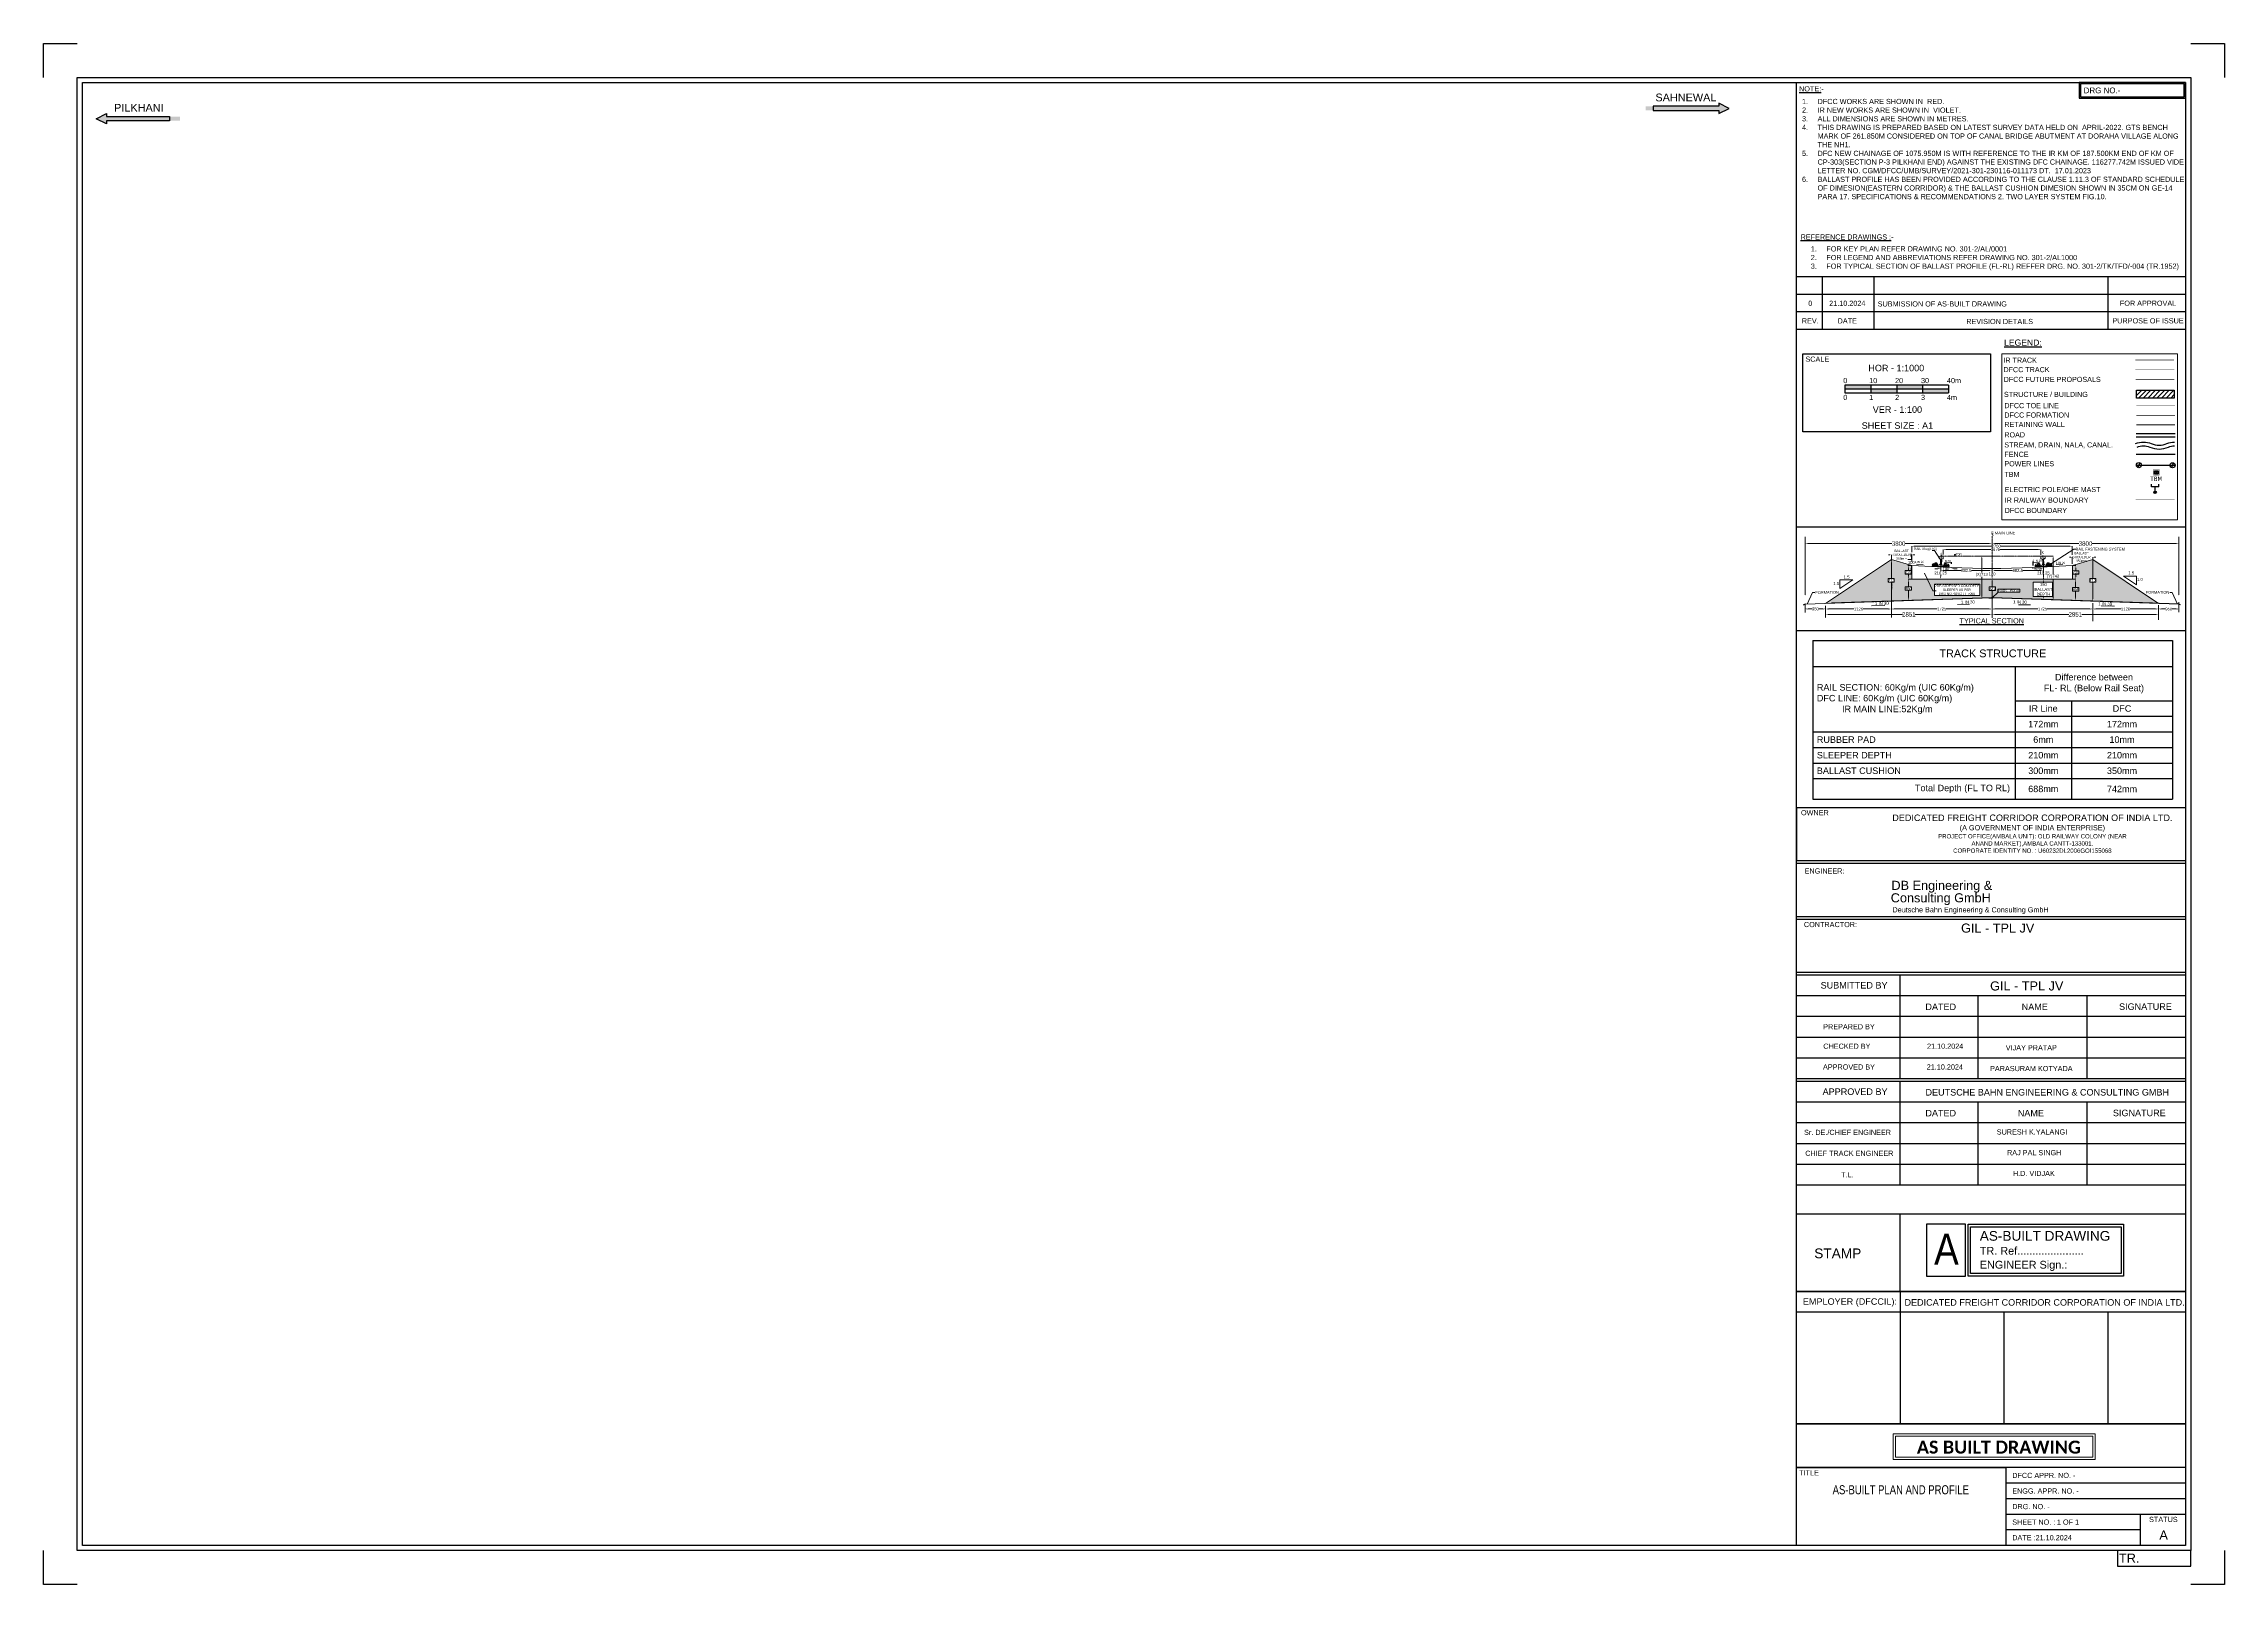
# Model space of a CAD drawing. Header units: metres. Extents: x 0 to 841, y 0 to 594.
import ezdxf
from ezdxf.enums import TextEntityAlignment as Align

# ---------------------------------------------------------------- set-up
doc = ezdxf.new("R2010")
doc.units = ezdxf.units.M
doc.header["$MEASUREMENT"] = 0
for name, pattern in [('CENTER', [2, 1.25, -0.25, 0.25, -0.25]), ('DASHED', [0.75, 0.5, -0.25]), ('DASHED2', [0.375, 0.25, -0.125])]:
    doc.linetypes.add(name, pattern=pattern)
for name, color, linetype, lineweight in [('AA_CON_0.30', 7, 'Continuous', 30), ('AA_DIM_0.18', 4, 'Continuous', 18), ('AA_TXT_0.20', 7, 'Continuous', 20), ('DIM', 7, 'Continuous', 5), ('DRAWING', 7, 'Continuous', 13), ('HATCH', 254, 'Continuous', 5), ('TRACK', 7, 'Continuous', 25)]:
    doc.layers.add(name, color=color, linetype=linetype, lineweight=lineweight)
for name, color, linetype in [('Attribute', 7, 'Continuous'), ('DIRECTION', 7, 'Continuous'), ('GPS', 7, 'Continuous'), ('LEGEND', 7, 'Continuous'), ('NOTES', 7, 'Continuous'), ('PAVERS', 7, 'Continuous'), ('title', 7, 'Continuous')]:
    doc.layers.add(name, color=color, linetype=linetype)
doc.styles.get("Standard").update_dxf_attribs({"font": 'arial.ttf'})
doc.styles.add('street name', font='tahoma.ttf', dxfattribs={"height": 2})
doc.styles.add('Style-Arial', font='arial.ttf')
doc.linetypes.add('F-LINE', pattern='A,0.6,["X",Standard,S=0.3,R=0,X=0,Y=-0.15],0.1', length=0.7)
doc.linetypes.add('POWER', pattern='A,10,-0.2,[131,ltypeshp.shx,S=0.4,R=0,X=-0.2,Y=0],-0.2,[131,ltypeshp.shx,S=0.4,R=180,X=1.2,Y=0],-1.2,-0.2,[131,ltypeshp.shx,S=0.4,R=0,X=-0.2,Y=0],-0.2,[131,ltypeshp.shx,S=0.4,R=180,X=1.2,Y=0],-1.2,-0.2,[131,ltypeshp.shx,S=0.4,R=0,X=-0.2,Y=0],-0.2,[131,ltypeshp.shx,S=0.4,R=180,X=1.2,Y=0],-1.2', length=14.8)
doc.dimstyles.new('1-100', dxfattribs={"dimtxt": 25, "dimasz": 25, "dimexe": 1, "dimexo": 1, "dimgap": 0.09, "dimtad": 0, "dimtih": 1, "dimtoh": 1, "dimdec": 0, "dimzin": 0, "dimdsep": 46, "dimtxsty": 'Standard', "dimcen": 0.09, "dimclrd": 256, "dimclre": 256, "dimclrt": 256, "dimadec": 0, "dimazin": 0, "dimtfac": 1, "dimtdec": 0, "dimtofl": 0, "dimtmove": 0, "dimatfit": 3, "dimfxl": 1, "dimtolj": 1, "dimtzin": 0, "dimlwd": 9, "dimlwe": 9, "dimarcsym": 0})
pattern_1 = [(45.0007922, (-237799.7205, -205673.2307), (-1.767791394, 1.767742511), [])]

# ---------------------------------------------------------------- blocks, each defined once
blk = doc.blocks.new('*U49')
h = blk.add_hatch(color=256)
h.dxf.hatch_style = 1
h.paths.add_polyline_path([(5.65, 0.8), (5.65, -0.8), (-22.65, -0.8), (-22.65, -2), (-26.65, 0), (-22.65, 2), (-22.65, 0.8)])
blk.add_lwpolyline([(1.65, 0.8), (1.65, -0.8), (-22.65, -0.8), (-22.65, -2), (-26.65, 0), (-22.65, 2), (-22.65, 0.8)], close=True)
blk = doc.blocks.new('*U50')
h = blk.add_hatch(color=256)
h.dxf.hatch_style = 1
h.paths.add_polyline_path([(-30.61, 0.8), (-30.61, -0.8), (-2.31, -0.8), (-2.31, -2), (1.69, 0), (-2.31, 2), (-2.31, 0.8)])
blk.add_lwpolyline([(-27.65, 0.8), (-27.65, -0.8), (-2.31, -0.8), (-2.31, -2), (1.69, 0), (-2.31, 2), (-2.31, 0.8)], close=True)
blk = doc.blocks.new('*T51')
at = {"color": 0, "linetype": 'ByBlock', "lineweight": -2, "transparency": 16777216}
for p, q in [((0, 0), (138.71, 0)), ((0, 0), (0, -61.25)), ((138.71, 0), (138.71, -61.25)), ((0, -10), (138.71, -10)), ((78, -10), (78, -61.25)), ((78, -23.25), (138.71, -23.25)), ((99.65, -23.25), (99.65, -61.25)), ((78, -29.25), (138.71, -29.25)), ((0, -35.25), (138.71, -35.25)), ((0, -41.25), (138.71, -41.25)), ((0, -47.25), (138.71, -47.25)), ((0, -53.25), (138.71, -53.25)), ((0, -61.25), (138.71, -61.25))]:
    blk.add_line(p, q, dxfattribs=at)
at = {"color": 0, "transparency": 16777216}
for s, insert, char_height, width, attachment_point in [('TRACK STRUCTURE', (69.35, -5), 3, 138.5893, 5), ('{\\C256;RAIL SECTION: 60Kg/m (UIC 60Kg/m) \\PDFC LINE: 60Kg/m (UIC 60Kg/m)                                  IR MAIN LINE:52Kg/m}', (1.5, -22.62), 2.5, 75.0036, 4), ('{\\C256;Difference between \\PFL- RL (Below Rail Seat)}', (108.36, -16.62), 2.5, 60.5858, 5), ('IR Line', (88.83, -26.25), 2.5, 21.528, 5), ('DFC', (119.18, -26.25), 2.5, 38.9378, 5), ('172mm', (88.83, -32.25), 2.5, 21.528, 5), ('172mm', (119.18, -32.25), 2.5, 38.9378, 5), ('RUBBER PAD ', (1.5, -38.25), 2.5, 75.0036, 4), ('6mm', (88.83, -38.25), 2.5, 21.528, 5), ('10mm', (119.18, -38.25), 2.5, 38.9378, 5), ('SLEEPER DEPTH', (1.5, -44.25), 2.5, 75.0036, 4), ('BALLAST CUSHION', (1.5, -50.25), 2.5, 75.0036, 4), ('300mm', (88.83, -50.25), 2.5, 21.528, 5), ('210mm', (88.83, -44.25), 2.5, 21.528, 5), ('350mm', (119.18, -50.25), 2.5, 38.9378, 5), ('210mm', (119.18, -44.25), 2.5, 38.9378, 5), ('Total Depth (FL TO RL)', (76, -57.25), 2.5, 74.0036, 6), ('688mm', (88.83, -57.25), 2.5, 21.528, 5), ('742mm', (119.18, -57.25), 2.5, 38.9378, 5)]:
    blk.add_mtext(s, dxfattribs=dict(at, insert=insert, char_height=char_height, width=width, attachment_point=attachment_point))
blk = doc.blocks.new('GPS')
for p, q in [((0.33, 0.33), (-0.33, -0.33)), ((-0.33, 0.33), (0.33, -0.33))]:
    blk.add_line(p, q)
at = {"const_width": 0.0279}
blk.add_lwpolyline([(0.56, -0.56), (-0.56, -0.56), (-0.56, 0.56), (0.56, 0.56)], close=True, dxfattribs=at)
blk.add_lwpolyline([(0.33, -0.33), (-0.33, -0.33), (-0.33, 0.33), (0.33, 0.33)], close=True)
at = {"style": 'street name'}
blk.add_text('TBM', height=0.868, dxfattribs=at).set_placement((-1.16, -1.69, -111.29))
blk = doc.blocks.new('*D401')
at = {"linetype": 'Continuous', "lineweight": 9, "transparency": 16777216}
for p, q in [((-30841, 14591), (-30841, 14677)), ((-30791, 14676), (-30025, 14676)), ((-29215, 14676), (-29870, 14676)), ((-29165, 14587), (-29165, 14677))]:
    blk.add_line(p, q, dxfattribs=at)
at = {"linetype": 'Continuous', "transparency": 16777216}
for points in [[(-30791, 14684), (-30791, 14668), (-30841, 14676)], [(-29215, 14684), (-29215, 14668), (-29165, 14676)]]:
    blk.add_solid(points, dxfattribs=at)
at = {"layer": 'Defpoints', "color": 0, "linetype": 'Continuous', "transparency": 16777216}
for p in [(-30841, 14590), (-29165, 14676), (-29165, 14586)]:
    blk.add_point(p, dxfattribs=at)
at = {"color": 7, "linetype": 'Continuous', "lineweight": 0, "transparency": 16777216, "insert": (-29947, 14676), "char_height": 50, "attachment_point": 5}
blk.add_mtext('\\A1;1676 ', dxfattribs=at)
blk = doc.blocks.new('*D402')
at = {"linetype": 'Continuous', "lineweight": 9, "transparency": 16777216}
for p, q in [((-31378, 14635), (-31378, 14737)), ((-31328, 14736), (-30012, 14736)), ((-28678, 14736), (-29852, 14736)), ((-28628, 14587), (-28628, 14737))]:
    blk.add_line(p, q, dxfattribs=at)
at = {"linetype": 'Continuous', "transparency": 16777216}
for points in [[(-31328, 14744), (-31328, 14727), (-31378, 14736)], [(-28678, 14744), (-28678, 14727), (-28628, 14736)]]:
    blk.add_solid(points, dxfattribs=at)
at = {"layer": 'Defpoints', "color": 0, "linetype": 'Continuous', "transparency": 16777216}
for p in [(-31378, 14634), (-28628, 14736), (-28628, 14586)]:
    blk.add_point(p, dxfattribs=at)
at = {"color": 7, "linetype": 'Continuous', "lineweight": 0, "transparency": 16777216, "insert": (-29932, 14736), "char_height": 50, "attachment_point": 5}
blk.add_mtext('\\A1;2750 ', dxfattribs=at)
blk = doc.blocks.new('*D403')
at = {"linetype": 'Continuous', "lineweight": 9, "transparency": 16777216}
for p, q in [((-28653, 14549), (-28678, 14549)), ((-28628, 14433), (-28628, 14550)), ((-28278, 14433), (-28278, 14550)), ((-28253, 14549), (-28228, 14549))]:
    blk.add_line(p, q, dxfattribs=at)
at = {"linetype": 'Continuous', "transparency": 16777216}
for points in [[(-28653, 14554), (-28653, 14545), (-28628, 14549)], [(-28253, 14554), (-28253, 14545), (-28278, 14549)]]:
    blk.add_solid(points, dxfattribs=at)
at = {"layer": 'Defpoints', "color": 0, "linetype": 'Continuous', "transparency": 16777216}
for p in [(-28628, 14432), (-28278, 14549), (-28278, 14432)]:
    blk.add_point(p, dxfattribs=at)
at = {"color": 7, "linetype": 'Continuous', "transparency": 16777216, "insert": (-28471, 14549), "char_height": 40, "attachment_point": 5}
blk.add_mtext('\\A1;BALLAST \\PSHOULDER\\P350mm', dxfattribs=at)
blk = doc.blocks.new('*D404')
at = {"linetype": 'Continuous', "lineweight": 9, "transparency": 16777216}
for p, q in [((-31380, 14171), (-31437, 14171)), ((-31436, 14121), (-31436, 14039)), ((-31436, 13855), (-31436, 13978)), ((-31379, 13805), (-31437, 13805))]:
    blk.add_line(p, q, dxfattribs=at)
at = {"linetype": 'Continuous', "transparency": 16777216}
for points in [[(-31445, 14121), (-31428, 14121), (-31436, 14171)], [(-31445, 13855), (-31428, 13855), (-31436, 13805)]]:
    blk.add_solid(points, dxfattribs=at)
at = {"layer": 'Defpoints', "color": 0, "linetype": 'Continuous', "transparency": 16777216}
for p in [(-31379, 14171), (-31436, 13805), (-31378, 13805)]:
    blk.add_point(p, dxfattribs=at)
at = {"color": 7, "linetype": 'Continuous', "transparency": 16777216, "insert": (-31436, 14009), "char_height": 50, "attachment_point": 5}
blk.add_mtext('\\A1;366', dxfattribs=at)
blk = doc.blocks.new('*D405')
at = {"linetype": 'Continuous', "lineweight": 9, "transparency": 16777216}
for p, q in [((-31753, 14589), (-31778, 14589)), ((-31728, 14488), (-31728, 14590)), ((-31378, 14474), (-31378, 14590)), ((-31353, 14589), (-31328, 14589))]:
    blk.add_line(p, q, dxfattribs=at)
at = {"linetype": 'Continuous', "transparency": 16777216}
for points in [[(-31753, 14593), (-31753, 14585), (-31728, 14589)], [(-31353, 14593), (-31353, 14585), (-31378, 14589)]]:
    blk.add_solid(points, dxfattribs=at)
at = {"layer": 'Defpoints', "color": 0, "linetype": 'Continuous', "transparency": 16777216}
for p in [(-31378, 14589), (-31728, 14487), (-31378, 14473)]:
    blk.add_point(p, dxfattribs=at)
at = {"color": 7, "linetype": 'Continuous', "transparency": 16777216, "insert": (-31553, 14589), "char_height": 40, "attachment_point": 5}
blk.add_mtext('\\A1;BALLAST \\PSHOULDER\\P350mm', dxfattribs=at)
blk = doc.blocks.new('*D406')
at = {"linetype": 'Continuous', "lineweight": 9, "transparency": 16777216}
for p, q in [((-28628, 14171), (-28570, 14171)), ((-28571, 14121), (-28571, 14027)), ((-28571, 13855), (-28571, 13966)), ((-28627, 13805), (-28570, 13805))]:
    blk.add_line(p, q, dxfattribs=at)
at = {"linetype": 'Continuous', "transparency": 16777216}
for points in [[(-28579, 14121), (-28563, 14121), (-28571, 14171)], [(-28579, 13855), (-28563, 13855), (-28571, 13805)]]:
    blk.add_solid(points, dxfattribs=at)
at = {"layer": 'Defpoints', "color": 0, "linetype": 'Continuous', "transparency": 16777216}
for p in [(-28629, 14171), (-28628, 13805), (-28571, 13805)]:
    blk.add_point(p, dxfattribs=at)
at = {"color": 7, "linetype": 'Continuous', "transparency": 16777216, "insert": (-28571, 13996), "char_height": 50, "attachment_point": 5}
blk.add_mtext('\\A1;366', dxfattribs=at)
blk = doc.blocks.new('*D407')
at = {"linetype": 'Continuous', "lineweight": 9, "transparency": 16777216}
for p, q in [((-29303, 14353), (-29303, 14345)), ((-29278, 14346), (-29251, 14346)), ((-29148, 14346), (-29174, 14346)), ((-29123, 14353), (-29123, 14345))]:
    blk.add_line(p, q, dxfattribs=at)
at = {"linetype": 'Continuous', "transparency": 16777216}
for points in [[(-29278, 14350), (-29278, 14342), (-29303, 14346)], [(-29148, 14350), (-29148, 14342), (-29123, 14346)]]:
    blk.add_solid(points, dxfattribs=at)
at = {"layer": 'Defpoints', "color": 0, "linetype": 'Continuous', "transparency": 16777216}
for p in [(-29303, 14354), (-29123, 14354), (-29123, 14346)]:
    blk.add_point(p, dxfattribs=at)
at = {"color": 7, "linetype": 'Continuous', "transparency": 16777216, "insert": (-29213, 14346), "char_height": 32, "attachment_point": 5}
blk.add_mtext('\\A1;180', dxfattribs=at)
blk = doc.blocks.new('*D408')
at = {"linetype": 'Continuous', "lineweight": 9, "transparency": 16777216}
for p, q in [((-29123, 14332), (-29123, 14307)), ((-29123, 14221), (-29123, 14246))]:
    blk.add_line(p, q, dxfattribs=at)
at = {"linetype": 'Continuous', "transparency": 16777216}
for points in [[(-29131, 14332), (-29114, 14332), (-29123, 14382)], [(-29131, 14221), (-29114, 14221), (-29123, 14171)]]:
    blk.add_solid(points, dxfattribs=at)
at = {"layer": 'Defpoints', "color": 0, "linetype": 'Continuous', "transparency": 16777216}
for p in [(-29123, 14382), (-29123, 14171), (-29123, 14171)]:
    blk.add_point(p, dxfattribs=at)
at = {"color": 7, "linetype": 'Continuous', "lineweight": 0, "transparency": 16777216, "insert": (-29123, 14277), "char_height": 50, "attachment_point": 5}
blk.add_mtext('\\A1;210.25', dxfattribs=at)
blk = doc.blocks.new('*D409')
at = {"linetype": 'Continuous', "lineweight": 9, "transparency": 16777216}
for p, q in [((-31387, 14556), (-31387, 14606)), ((-31443, 14506), (-31386, 14506)), ((-31443, 14406), (-31386, 14406)), ((-31387, 14356), (-31387, 14306))]:
    blk.add_line(p, q, dxfattribs=at)
at = {"linetype": 'Continuous', "transparency": 16777216}
for points in [[(-31395, 14556), (-31378, 14556), (-31387, 14506)], [(-31395, 14356), (-31378, 14356), (-31387, 14406)]]:
    blk.add_solid(points, dxfattribs=at)
at = {"layer": 'Defpoints', "color": 0, "linetype": 'Continuous', "transparency": 16777216}
for p in [(-31444, 14506), (-31444, 14406), (-31387, 14406)]:
    blk.add_point(p, dxfattribs=at)
at = {"color": 7, "linetype": 'Continuous', "transparency": 16777216, "insert": (-31387, 14456), "char_height": 50, "attachment_point": 5}
blk.add_mtext('\\A1;100', dxfattribs=at)
blk = doc.blocks.new('*D410')
at = {"linetype": 'Continuous', "lineweight": 9, "transparency": 16777216}
for p, q in [((-30883, 14382), (-30884, 14382)), ((-30883, 14332), (-30883, 14307)), ((-30883, 14221), (-30883, 14246)), ((-30883, 14171), (-30884, 14171))]:
    blk.add_line(p, q, dxfattribs=at)
at = {"linetype": 'Continuous', "transparency": 16777216}
for points in [[(-30891, 14332), (-30874, 14332), (-30883, 14382)], [(-30891, 14221), (-30874, 14221), (-30883, 14171)]]:
    blk.add_solid(points, dxfattribs=at)
at = {"layer": 'Defpoints', "color": 0, "linetype": 'Continuous', "transparency": 16777216}
for p in [(-30882, 14382), (-30883, 14171), (-30882, 14171)]:
    blk.add_point(p, dxfattribs=at)
at = {"color": 7, "linetype": 'Continuous', "transparency": 16777216, "insert": (-30883, 14277), "char_height": 50, "width": 71.14, "attachment_point": 5}
blk.add_mtext('\\A1;210.25', dxfattribs=at)
blk = doc.blocks.new('*D411')
at = {"linetype": 'Continuous', "lineweight": 9, "transparency": 16777216}
for p, q in [((-30933, 14349), (-30983, 14349)), ((-30653, 14349), (-30603, 14349))]:
    blk.add_line(p, q, dxfattribs=at)
at = {"linetype": 'Continuous', "transparency": 16777216}
for points in [[(-30933, 14358), (-30933, 14341), (-30883, 14349)], [(-30653, 14358), (-30653, 14341), (-30703, 14349)]]:
    blk.add_solid(points, dxfattribs=at)
at = {"layer": 'Defpoints', "color": 0, "linetype": 'Continuous', "transparency": 16777216}
for p in [(-30883, 14349), (-30883, 14349), (-30703, 14349)]:
    blk.add_point(p, dxfattribs=at)
at = {"color": 7, "linetype": 'Continuous', "transparency": 16777216, "insert": (-30793, 14349), "char_height": 50, "attachment_point": 5}
blk.add_mtext('\\A1;180', dxfattribs=at)
blk = doc.blocks.new('*D412')
at = {"linetype": 'Continuous', "lineweight": 9, "transparency": 16777216}
for p, q in [((-32804, 13567), (-31539, 13567)), ((-30053, 13567), (-31318, 13567))]:
    blk.add_line(p, q, dxfattribs=at)
at = {"linetype": 'Continuous', "transparency": 16777216}
for points in [[(-32804, 13575), (-32804, 13559), (-32854, 13567)], [(-30053, 13575), (-30053, 13559), (-30003, 13567)]]:
    blk.add_solid(points, dxfattribs=at)
at = {"layer": 'Defpoints', "color": 0, "linetype": 'Continuous', "transparency": 16777216}
for p in [(-32854, 13567), (-30003, 13567), (-30003, 13567)]:
    blk.add_point(p, dxfattribs=at)
at = {"color": 7, "linetype": 'Continuous', "transparency": 16777216, "insert": (-31428, 13567), "char_height": 75, "attachment_point": 5}
blk.add_mtext('\\A1;2851', dxfattribs=at)
blk = doc.blocks.new('*D413')
at = {"linetype": 'Continuous', "lineweight": 9, "transparency": 16777216}
for p, q in [((-31678, 13660), (-30943, 13660)), ((-30053, 13660), (-30788, 13660))]:
    blk.add_line(p, q, dxfattribs=at)
at = {"linetype": 'Continuous', "transparency": 16777216}
for points in [[(-31678, 13669), (-31678, 13652), (-31728, 13660)], [(-30053, 13669), (-30053, 13652), (-30003, 13660)]]:
    blk.add_solid(points, dxfattribs=at)
at = {"layer": 'Defpoints', "color": 0, "linetype": 'Continuous', "transparency": 16777216}
for p in [(-31728, 13660), (-30003, 13660), (-30003, 13660)]:
    blk.add_point(p, dxfattribs=at)
at = {"color": 7, "linetype": 'Continuous', "transparency": 16777216, "insert": (-30865, 13660), "char_height": 50, "attachment_point": 5}
blk.add_mtext('\\A1;1725', dxfattribs=at)
blk = doc.blocks.new('*D414')
at = {"linetype": 'Continuous', "lineweight": 9, "transparency": 16777216}
for p, q in [((-29953, 13660), (-29218, 13660)), ((-28328, 13660), (-29063, 13660))]:
    blk.add_line(p, q, dxfattribs=at)
at = {"linetype": 'Continuous', "transparency": 16777216}
for points in [[(-29953, 13669), (-29953, 13652), (-30003, 13660)], [(-28328, 13669), (-28328, 13652), (-28278, 13660)]]:
    blk.add_solid(points, dxfattribs=at)
at = {"layer": 'Defpoints', "color": 0, "linetype": 'Continuous', "transparency": 16777216}
for p in [(-30003, 13660), (-28278, 13660), (-28278, 13660)]:
    blk.add_point(p, dxfattribs=at)
at = {"color": 7, "linetype": 'Continuous', "transparency": 16777216, "insert": (-29140, 13660), "char_height": 50, "attachment_point": 5}
blk.add_mtext('\\A1;1725', dxfattribs=at)
blk = doc.blocks.new('*D415')
at = {"linetype": 'Continuous', "lineweight": 9, "transparency": 16777216}
for p, q in [((-29124, 14171), (-29124, 14171)), ((-29124, 13821), (-29124, 13821)), ((-29123, 14121), (-29123, 14110)), ((-29123, 13871), (-29123, 13883))]:
    blk.add_line(p, q, dxfattribs=at)
at = {"linetype": 'Continuous', "transparency": 16777216}
for points in [[(-29131, 14121), (-29115, 14121), (-29123, 14171)], [(-29131, 13871), (-29115, 13871), (-29123, 13821)]]:
    blk.add_solid(points, dxfattribs=at)
at = {"layer": 'Defpoints', "color": 0, "linetype": 'Continuous', "transparency": 16777216}
for p in [(-29123, 14171), (-29123, 13821), (-29123, 13821)]:
    blk.add_point(p, dxfattribs=at)
at = {"color": 7, "linetype": 'Continuous', "transparency": 16777216, "insert": (-29123, 13996), "char_height": 50, "attachment_point": 5}
blk.add_mtext('\\A1;350\\P{\\C7;BALLAST \\PDEPTH}', dxfattribs=at)
blk = doc.blocks.new('*D416')
at = {"linetype": 'Continuous', "lineweight": 9, "transparency": 16777216}
for p, q in [((-32804, 13660), (-32368, 13660)), ((-31778, 13660), (-32213, 13660))]:
    blk.add_line(p, q, dxfattribs=at)
at = {"linetype": 'Continuous', "transparency": 16777216}
for points in [[(-32804, 13668), (-32804, 13651), (-32854, 13660)], [(-31778, 13668), (-31778, 13651), (-31728, 13660)]]:
    blk.add_solid(points, dxfattribs=at)
at = {"layer": 'Defpoints', "color": 0, "linetype": 'Continuous', "transparency": 16777216}
for p in [(-32854, 13660), (-31728, 13660), (-31728, 13660)]:
    blk.add_point(p, dxfattribs=at)
at = {"color": 7, "linetype": 'Continuous', "transparency": 16777216, "insert": (-32291, 13660), "char_height": 50, "attachment_point": 5}
blk.add_mtext('\\A1;1126', dxfattribs=at)
blk = doc.blocks.new('*D397')
at = {"linetype": 'Continuous', "lineweight": 9, "transparency": 16777216}
for p, q in [((-31379, 14406), (-31438, 14406)), ((-31437, 14356), (-31437, 14320)), ((-31437, 14221), (-31437, 14258)), ((-31379, 14171), (-31438, 14171))]:
    blk.add_line(p, q, dxfattribs=at)
at = {"linetype": 'Continuous', "transparency": 16777216}
for points in [[(-31446, 14356), (-31429, 14356), (-31437, 14406)], [(-31446, 14221), (-31429, 14221), (-31437, 14171)]]:
    blk.add_solid(points, dxfattribs=at)
at = {"layer": 'Defpoints', "color": 0, "linetype": 'Continuous', "transparency": 16777216}
for p in [(-31437, 14406), (-31378, 14406), (-31378, 14171)]:
    blk.add_point(p, dxfattribs=at)
at = {"color": 7, "linetype": 'Continuous', "transparency": 16777216, "insert": (-31437, 14289), "char_height": 50, "attachment_point": 5}
blk.add_mtext('\\A1;235', dxfattribs=at)
blk = doc.blocks.new('*D398')
at = {"linetype": 'Continuous', "lineweight": 9, "transparency": 16777216}
for p, q in [((-28627, 14406), (-28567, 14406)), ((-28569, 14221), (-28569, 14258)), ((-28568, 14356), (-28568, 14319)), ((-28628, 14171), (-28568, 14171))]:
    blk.add_line(p, q, dxfattribs=at)
at = {"linetype": 'Continuous', "transparency": 16777216}
for points in [[(-28577, 14221), (-28560, 14221), (-28569, 14171)], [(-28576, 14356), (-28560, 14356), (-28568, 14406)]]:
    blk.add_solid(points, dxfattribs=at)
at = {"layer": 'Defpoints', "color": 0, "linetype": 'Continuous', "transparency": 16777216}
for p in [(-28628, 14406), (-28568, 14406), (-28629, 14171)]:
    blk.add_point(p, dxfattribs=at)
at = {"color": 7, "linetype": 'Continuous', "transparency": 16777216, "insert": (-28568, 14289), "char_height": 50, "attachment_point": 5}
blk.add_mtext('\\A1;235', dxfattribs=at)
blk = doc.blocks.new('*D396')
at = {"linetype": 'Continuous', "lineweight": 9, "transparency": 16777216}
for p, q in [((-30003, 14301), (-30003, 14292)), ((-30003, 14221), (-30003, 14231))]:
    blk.add_line(p, q, dxfattribs=at)
at = {"linetype": 'Continuous', "transparency": 16777216}
for points in [[(-30011, 14301), (-29994, 14301), (-30003, 14351)], [(-30011, 14221), (-29994, 14221), (-30003, 14171)]]:
    blk.add_solid(points, dxfattribs=at)
at = {"layer": 'Defpoints', "color": 0, "linetype": 'Continuous', "transparency": 16777216}
for p in [(-30003, 14351), (-30003, 14351), (-30003, 14171)]:
    blk.add_point(p, dxfattribs=at)
at = {"color": 7, "linetype": 'Continuous', "transparency": 16777216, "insert": (-30003, 14261), "char_height": 50, "attachment_point": 5}
blk.add_mtext('\\A1;180', dxfattribs=at)
blk = doc.blocks.new('*D417')
at = {"linetype": 'Continuous', "lineweight": 9, "transparency": 16777216}
for p, q in [((-29986, 14171), (-30004, 14171)), ((-29986, 13851), (-30004, 13851)), ((-30003, 14146), (-30003, 14042)), ((-30003, 13876), (-30003, 13981))]:
    blk.add_line(p, q, dxfattribs=at)
at = {"linetype": 'Continuous', "transparency": 16777216}
for points in [[(-30007, 14146), (-29999, 14146), (-30003, 14171)], [(-30007, 13876), (-29999, 13876), (-30003, 13851)]]:
    blk.add_solid(points, dxfattribs=at)
at = {"layer": 'Defpoints', "color": 0, "linetype": 'Continuous', "transparency": 16777216}
for p in [(-30003, 13851), (-29985, 14171), (-29985, 13851)]:
    blk.add_point(p, dxfattribs=at)
at = {"color": 7, "linetype": 'Continuous', "transparency": 16777216, "insert": (-30003, 14011), "char_height": 50, "attachment_point": 5}
blk.add_mtext('\\A1;321', dxfattribs=at)
blk = doc.blocks.new('*D395')
at = {"linetype": 'Continuous', "lineweight": 9, "transparency": 16777216}
for p, q in [((-30883, 14381), (-30883, 14318)), ((-30833, 14319), (-30532, 14319)), ((-30053, 14319), (-30353, 14319)), ((-30003, 14381), (-30003, 14318))]:
    blk.add_line(p, q, dxfattribs=at)
at = {"linetype": 'Continuous', "transparency": 16777216}
for points in [[(-30833, 14327), (-30833, 14311), (-30883, 14319)], [(-30053, 14327), (-30053, 14311), (-30003, 14319)]]:
    blk.add_solid(points, dxfattribs=at)
at = {"layer": 'Defpoints', "color": 0, "linetype": 'Continuous', "transparency": 16777216}
for p in [(-30883, 14382), (-30003, 14382), (-30003, 14319)]:
    blk.add_point(p, dxfattribs=at)
at = {"color": 7, "linetype": 'Continuous', "transparency": 16777216, "insert": (-30443, 14319), "char_height": 50, "attachment_point": 5}
blk.add_mtext('\\A1;882.5', dxfattribs=at)
blk = doc.blocks.new('*D418')
at = {"linetype": 'Continuous', "lineweight": 9, "transparency": 16777216}
for p, q in [((-30003, 14381), (-30003, 14318)), ((-29953, 14319), (-29652, 14319)), ((-29173, 14319), (-29473, 14319)), ((-29123, 14381), (-29123, 14318))]:
    blk.add_line(p, q, dxfattribs=at)
at = {"linetype": 'Continuous', "transparency": 16777216}
for points in [[(-29953, 14327), (-29953, 14311), (-30003, 14319)], [(-29173, 14327), (-29173, 14311), (-29123, 14319)]]:
    blk.add_solid(points, dxfattribs=at)
at = {"layer": 'Defpoints', "color": 0, "linetype": 'Continuous', "transparency": 16777216}
for p in [(-30003, 14382), (-30003, 14319), (-29123, 14382)]:
    blk.add_point(p, dxfattribs=at)
at = {"color": 7, "linetype": 'Continuous', "transparency": 16777216, "insert": (-29563, 14319), "char_height": 50, "attachment_point": 5}
blk.add_mtext('\\A1;882.5', dxfattribs=at)
blk = doc.blocks.new('*D419')
at = {"linetype": 'Continuous', "lineweight": 9, "transparency": 16777216}
for p, q in [((-29952, 14780), (-28519, 14780)), ((-26852, 14780), (-28286, 14780))]:
    blk.add_line(p, q, dxfattribs=at)
at = {"linetype": 'Continuous', "transparency": 16777216}
for points in [[(-29952, 14788), (-29952, 14772), (-30002, 14780)], [(-26852, 14788), (-26852, 14772), (-26802, 14780)]]:
    blk.add_solid(points, dxfattribs=at)
at = {"layer": 'Defpoints', "color": 0, "linetype": 'Continuous', "transparency": 16777216}
for p in [(-30002, 14780), (-26802, 14780), (-26802, 14780)]:
    blk.add_point(p, dxfattribs=at)
at = {"color": 7, "linetype": 'Continuous', "lineweight": 0, "transparency": 16777216, "insert": (-28402, 14780), "char_height": 75, "attachment_point": 5}
blk.add_mtext('\\A1;3800', dxfattribs=at)
blk = doc.blocks.new('*D420')
at = {"linetype": 'Continuous', "lineweight": 9, "transparency": 16777216}
for p, q in [((-29953, 13567), (-28688, 13567)), ((-27202, 13567), (-28467, 13567))]:
    blk.add_line(p, q, dxfattribs=at)
at = {"linetype": 'Continuous', "transparency": 16777216}
for points in [[(-29953, 13575), (-29953, 13559), (-30003, 13567)], [(-27202, 13575), (-27202, 13559), (-27152, 13567)]]:
    blk.add_solid(points, dxfattribs=at)
at = {"layer": 'Defpoints', "color": 0, "linetype": 'Continuous', "transparency": 16777216}
for p in [(-30003, 13567), (-27152, 13567), (-27152, 13567)]:
    blk.add_point(p, dxfattribs=at)
at = {"color": 7, "linetype": 'Continuous', "transparency": 16777216, "insert": (-28577, 13567), "char_height": 75, "attachment_point": 5}
blk.add_mtext('\\A1;2851', dxfattribs=at)
blk = doc.blocks.new('*D421')
at = {"linetype": 'Continuous', "lineweight": 9, "transparency": 16777216}
for p, q in [((-28228, 13660), (-27792, 13660)), ((-27202, 13660), (-27637, 13660))]:
    blk.add_line(p, q, dxfattribs=at)
at = {"linetype": 'Continuous', "transparency": 16777216}
for points in [[(-28228, 13669), (-28228, 13652), (-28278, 13660)], [(-27202, 13669), (-27202, 13652), (-27152, 13660)]]:
    blk.add_solid(points, dxfattribs=at)
at = {"layer": 'Defpoints', "color": 0, "linetype": 'Continuous', "transparency": 16777216}
for p in [(-28278, 13660), (-27152, 13660), (-27152, 13660)]:
    blk.add_point(p, dxfattribs=at)
at = {"color": 7, "linetype": 'Continuous', "transparency": 16777216, "insert": (-27715, 13660), "char_height": 50, "attachment_point": 5}
blk.add_mtext('\\A1;1126', dxfattribs=at)
blk = doc.blocks.new('*D422')
at = {"linetype": 'Continuous', "lineweight": 9, "transparency": 16777216}
for p, q in [((-28278, 14456), (-28278, 14180)), ((-28278, 13843), (-28278, 14119))]:
    blk.add_line(p, q, dxfattribs=at)
at = {"linetype": 'Continuous', "transparency": 16777216}
for points in [[(-28286, 14456), (-28269, 14456), (-28278, 14506)], [(-28286, 13843), (-28269, 13843), (-28278, 13793)]]:
    blk.add_solid(points, dxfattribs=at)
at = {"layer": 'Defpoints', "color": 0, "linetype": 'Continuous', "transparency": 16777216}
for p in [(-28278, 14506), (-28278, 13793), (-28278, 13793)]:
    blk.add_point(p, dxfattribs=at)
at = {"color": 7, "linetype": 'Continuous', "transparency": 16777216, "insert": (-28278, 14150), "char_height": 50, "attachment_point": 5}
blk.add_mtext('\\A1;713', dxfattribs=at)
blk = doc.blocks.new('*D400')
at = {"linetype": 'Continuous', "lineweight": 9, "transparency": 16777216}
for p, q in [((-31728, 14456), (-31728, 14180)), ((-31728, 13843), (-31728, 14119))]:
    blk.add_line(p, q, dxfattribs=at)
at = {"linetype": 'Continuous', "transparency": 16777216}
for points in [[(-31736, 14456), (-31719, 14456), (-31728, 14506)], [(-31736, 13843), (-31719, 13843), (-31728, 13793)]]:
    blk.add_solid(points, dxfattribs=at)
at = {"layer": 'Defpoints', "color": 0, "linetype": 'Continuous', "transparency": 16777216}
for p in [(-31728, 14506), (-31728, 13793), (-31728, 13793)]:
    blk.add_point(p, dxfattribs=at)
at = {"color": 7, "linetype": 'Continuous', "lineweight": 0, "transparency": 16777216, "insert": (-31728, 14150), "char_height": 50, "attachment_point": 5}
blk.add_mtext('\\A1;713', dxfattribs=at)
blk = doc.blocks.new('*D423')
at = {"linetype": 'Continuous', "lineweight": 9, "transparency": 16777216}
for p, q in [((-27152, 13667), (-27152, 13659)), ((-27102, 13660), (-27037, 13660)), ((-26851, 13660), (-26916, 13660)), ((-26801, 13667), (-26801, 13659))]:
    blk.add_line(p, q, dxfattribs=at)
at = {"linetype": 'Continuous', "transparency": 16777216}
for points in [[(-27102, 13669), (-27102, 13652), (-27152, 13660)], [(-26851, 13669), (-26851, 13652), (-26801, 13660)]]:
    blk.add_solid(points, dxfattribs=at)
at = {"layer": 'Defpoints', "color": 0, "linetype": 'Continuous', "transparency": 16777216}
for p in [(-27152, 13668), (-26801, 13668), (-26801, 13660)]:
    blk.add_point(p, dxfattribs=at)
at = {"color": 7, "linetype": 'Continuous', "transparency": 16777216, "insert": (-26977, 13660), "char_height": 50, "attachment_point": 5}
blk.add_mtext('\\A1;950', dxfattribs=at)
blk = doc.blocks.new('*D424')
at = {"linetype": 'Continuous', "lineweight": 9, "transparency": 16777216}
for p, q in [((-33154, 14780), (-31720, 14780)), ((-30053, 14780), (-31487, 14780))]:
    blk.add_line(p, q, dxfattribs=at)
at = {"linetype": 'Continuous', "transparency": 16777216}
for points in [[(-33154, 14788), (-33154, 14772), (-33204, 14780)], [(-30053, 14788), (-30053, 14772), (-30003, 14780)]]:
    blk.add_solid(points, dxfattribs=at)
at = {"layer": 'Defpoints', "color": 0, "linetype": 'Continuous', "transparency": 16777216}
for p in [(-33204, 14780), (-33204, 14780), (-30003, 14780)]:
    blk.add_point(p, dxfattribs=at)
at = {"color": 7, "linetype": 'Continuous', "transparency": 16777216, "insert": (-31603, 14780), "char_height": 75, "attachment_point": 5}
blk.add_mtext('\\A1;3800', dxfattribs=at)
blk = doc.blocks.new('*D393')
at = {"linetype": 'Continuous', "lineweight": 9, "transparency": 16777216}
for p, q in [((-30004, 14563), (-30182, 14563)), ((-30180, 14538), (-30180, 14284)), ((-30179, 13875), (-30180, 14208)), ((-30002, 13851), (-30180, 13850))]:
    blk.add_line(p, q, dxfattribs=at)
at = {"linetype": 'Continuous', "transparency": 16777216}
for points in [[(-30176, 14538), (-30185, 14538), (-30181, 14563)], [(-30175, 13875), (-30183, 13875), (-30179, 13850)]]:
    blk.add_solid(points, dxfattribs=at)
at = {"layer": 'Defpoints', "color": 0, "linetype": 'Continuous', "transparency": 16777216}
for p in [(-30003, 14563), (-30179, 13850), (-30001, 13851)]:
    blk.add_point(p, dxfattribs=at)
at = {"color": 7, "linetype": 'Continuous', "transparency": 16777216, "insert": (-30180, 14246), "char_height": 50, "attachment_point": 5}
blk.add_mtext('\\A1;(X)713', dxfattribs=at)
blk = doc.blocks.new('*D394')
at = {"linetype": 'Continuous', "lineweight": 9, "transparency": 16777216}
for p, q in [((-29131, 14563), (-28956, 14563)), ((-28957, 14538), (-28957, 14254)), ((-29131, 13821), (-28956, 13821)), ((-28957, 13846), (-28957, 14178))]:
    blk.add_line(p, q, dxfattribs=at)
at = {"linetype": 'Continuous', "transparency": 16777216}
for points in [[(-28962, 14538), (-28953, 14538), (-28957, 14563)], [(-28962, 13846), (-28953, 13846), (-28957, 13821)]]:
    blk.add_solid(points, dxfattribs=at)
at = {"layer": 'Defpoints', "color": 0, "linetype": 'Continuous', "transparency": 16777216}
for p in [(-29132, 14563), (-29132, 13821), (-28957, 13821)]:
    blk.add_point(p, dxfattribs=at)
at = {"color": 7, "linetype": 'Continuous', "transparency": 16777216, "insert": (-28957, 14216), "char_height": 50, "attachment_point": 5}
blk.add_mtext('\\A1;(Y)742', dxfattribs=at)
blk = doc.blocks.new('*D425')
at = {"linetype": 'Continuous', "lineweight": 9, "transparency": 16777216}
for p, q in [((-33204, 13667), (-33204, 13660)), ((-33154, 13661), (-33089, 13661)), ((-32904, 13661), (-32969, 13661)), ((-32854, 13667), (-32854, 13660))]:
    blk.add_line(p, q, dxfattribs=at)
at = {"linetype": 'Continuous', "transparency": 16777216}
for points in [[(-33154, 13669), (-33154, 13652), (-33204, 13661)], [(-32904, 13669), (-32904, 13652), (-32854, 13661)]]:
    blk.add_solid(points, dxfattribs=at)
at = {"layer": 'Defpoints', "color": 0, "linetype": 'Continuous', "transparency": 16777216}
for p in [(-33204, 13668), (-32854, 13668), (-32854, 13661)]:
    blk.add_point(p, dxfattribs=at)
at = {"color": 7, "linetype": 'Continuous', "transparency": 16777216, "insert": (-33029, 13661), "char_height": 50, "attachment_point": 5}
blk.add_mtext('\\A1;950', dxfattribs=at)
blk = doc.blocks.new('stamp')
at = {"color": 94}
for p, q in [((726.14, 134.91), (726.14, 114.91)), ((741.14, 134.91), (726.14, 134.91)), ((741.14, 114.91), (741.14, 134.91)), ((726.14, 114.91), (741.14, 114.91))]:
    blk.add_line(p, q, dxfattribs=at)
for points in [[(742.14, 134.91), (802.14, 134.91), (802.14, 114.91), (742.14, 114.91)], [(743.14, 133.91), (801.14, 133.91), (801.14, 115.91), (743.14, 115.91)]]:
    blk.add_lwpolyline(points, close=True, dxfattribs=at)
at = {"layer": 'title', "color": 94, "style": 'Style-Arial', "width": 0.85}
blk.add_text('A', height=12, dxfattribs=at).set_placement((729.06, 125.25), align=Align.MIDDLE_LEFT)
at = {"layer": 'title', "color": 94, "style": 'Style-Arial'}
for s, height, p in [('AS-BUILT DRAWING', 3.75, (746.66, 130.39)), ('TR. Ref......................', 3, (746.66, 124.64)), ('ENGINEER Sign.:', 3, (746.66, 119.27))]:
    blk.add_text(s, height=height, dxfattribs=at).set_placement(p, align=Align.MIDDLE_LEFT)
blk = doc.blocks.new('SCALE(1-1000 & 1-100)')
h = blk.add_hatch(color=256)
h.dxf.hatch_style = 1
h.paths.add_polyline_path([(10, 1.5), (0, 1.5), (0, 0), (10, 0)])
h.paths.add_polyline_path([(20, 0), (10, 0), (10, -1.5), (20, -1.5)])
h.paths.add_polyline_path([(30, 1.5), (20, 1.5), (20, 0), (30, 0)])
h.paths.add_polyline_path([(40, 0), (30, 0), (30, -1.5), (40, -1.5)])
for p, q in [((40, 1.5), (0, 1.5)), ((0, 1.5), (0, -1.5)), ((0, 0), (40, 0)), ((10, 1.5), (10, -1.5)), ((20, 1.5), (20, -1.5)), ((30, 1.5), (30, -1.5)), ((40, 1.5), (40, -1.5)), ((0, -1.5), (40, -1.5))]:
    blk.add_line(p, q)
at = {"style": 'Style-Arial'}
for s, height, p in [('HOR - 1:1000', 2.5, (9.07, 6.83)), ('0', 2, (-0.61, 2.25)), ('10', 2, (9.39, 2.25)), ('20', 2, (19.39, 2.25)), ('30', 2, (29.39, 2.25)), ('40m', 2, (39.39, 2.25)), ('0', 2, (-0.61, -4.26)), ('1', 2, (9.39, -4.26)), ('VER - 1:100', 2.5, (10.77, -9.2)), ('2', 2, (19.39, -4.26)), ('3', 2, (29.39, -4.26)), ('4m', 2, (39.39, -4.26))]:
    blk.add_text(s, height=height, dxfattribs=at).set_placement(p)
blk.add_text('SHEET SIZE : A1', height=2.5, dxfattribs=at).set_placement((20.28, -14.11), align=Align.MIDDLE_CENTER)
blk = doc.blocks.new('TY-TCS')
at = {"layer": 'HATCH', "linetype": 'Continuous', "lineweight": 5}
h = blk.add_hatch(dxfattribs=at)
h.set_pattern_fill('GRAVEL', color=8, scale=100)
h.set_pattern_definition([(228.0127875, (-923182.697, -235702.207), (-800, -900), [13.4536, -1331.908805]), (184.96974073, (-923191.697, -235712.207), (1200, 100), [23.0868, -2285.592476]), (132.5104471, (-923214.697, -235714.207), (1000, -1100), [16.2788, -1611.60326]), (267.273689, (-923253.697, -235739.207), (100, 2000), [21.0238, -2081.355804]), (292.8336542, (-923254.697, -235760.207), (-500, 1200), [20.6155, -2040.937313]), (357.273689, (-923246.697, -235779.207), (-2000, 100), [21.0238, -2081.355804]), (37.69424047, (-923225.697, -235780.2068), (-1300, -1000), [27.8029, -2752.484855]), (72.25532837, (-923203.697, -235763.207), (700, 2200), [26.2488, -2598.63215]), (121.4295656, (-923195.697, -235738.207), (-800, 1300), [21.095, -2088.407311]), (175.2363583, (-923206.697, -235720.207), (1100, -100), [24.0832, -1180.076258]), (222.3974378, (-923230.697, -235718.2068), (-1200, -1100), [31.1448, -3083.3375]), (138.8140748, (-923154.697, -235740.207), (-700, 600), [10.6301, -1052.384481]), (171.4692344, (-923162.697, -235733.207), (1300, -200), [20.2237, -2002.151142]), (225, (-923182.7, -235730.21), (-1e-14, -100), [14.1421, -127.279256]), (203.1985905, (-923189.697, -235718.207), (500, 200), [7.6158, -753.961511]), (291.8014095, (-923196.697, -235721.207), (-100, 300), [10.7703, -527.746181]), (30.9637565, (-923192.697, -235731.207), (300, 200), [17.4929, -565.60229]), (161.565051, (-923177.697, -235722.207), (200, -100), [12.6491, -303.578666]), (16.3895403, (-923254.697, -235721.207), (1000, 300), [17.72, -1754.284515]), (70.34617594, (-923237.697, -235716.207), (-400, -1100), [14.8661, -1471.740775]), (293.1985905, (-923177.697, -235702.207), (-200, 500), [15.2315, -746.345811]), (343.6104597, (-923171.697, -235716.207), (-1000, 300), [17.72, -1754.284515]), (339.4439548, (-923254.697, -235783.207), (-500, 200), [17.088, -837.312375]), (294.7751406, (-923238.697, -235789.207), (-500, 1100), [14.3178, -1417.464306]), (66.8014095, (-923176.697, -235802.207), (200, 500), [15.2315, -746.345811]), (17.3540246, (-923170.697, -235788.207), (-1300, -400), [16.7631, -1659.542361]), (69.4439548, (-923225.697, -235802.207), (-200, -500), [8.544, -845.856375]), (101.3099325, (-923182.697, -235802.207), (-100, 400), [5.099, -504.802951]), (165.9637565, (-923183.697, -235797.207), (300, -100), [20.6155, -391.695063]), (186.00900596, (-923203.697, -235792.207), (1000, 100), [19.105, -1891.392317]), (303.6900675, (-923192.697, -235740.207), (-100, 200), [14.4222, -346.132928]), (353.1572266, (-923184.697, -235752.207), (1700, -200), [25.1794, -2492.756262]), (60.9453959, (-923159.697, -235755.207), (-400, -700), [10.2956, -1019.267414]), (90, (-923154.7, -235746.21), (-100, 100), [6, -94]), (120.2564372, (-923205.697, -235789.207), (400, -700), [13.8924, -1375.351999]), (48.0127875, (-923212.697, -235777.207), (800, 900), [26.9072, -1318.455205]), (0, (-923194.7, -235757.21), (100, 100), [26, -74]), (325.3048465, (-923168.697, -235757.207), (1000, -700), [15.8114, -1565.32743]), (254.0546041, (-923155.697, -235766.207), (-100, -400), [14.5602, -713.450789]), (207.64597536, (-923159.697, -235780.207), (-1900, -1000), [23.7065, -2346.947418]), (175.42607874, (-923180.697, -235791.207), (-1300, 100), [25.0799, -2482.907341])])
h.paths.add_polyline_path([(-28963.7, 13891.6), (-28314.8, 13891.6)], flags=16)
h.paths.add_polyline_path([(-28628.5, 13962), (-28628.5, 14028.7), (-28510.8, 14028.7), (-28510.8, 13962)], flags=16)
h.paths.add_polyline_path([(-30935.5, 14083.8), (-30237.7, 14083.8), (-30908.6, 14083.8)], flags=0)
h.paths.add_polyline_path([(-31385.6, 13983), (-31491.8, 13983), (-31491.8, 14042.3), (-31385.6, 14042.3)], flags=16)
h.paths.add_polyline_path([(-31385.7, 13983), (-31487, 13983), (-31487, 13972.8), (-31385.8, 13972.8)], flags=16)
h.paths.add_polyline_path([(-31486.9, 14042.3), (-31385.6, 14042.3), (-31385.6, 14049.9), (-31486.9, 14049.9)], flags=16)
h.paths.add_polyline_path([(-31387, 14258.8), (-31493.2, 14258.8), (-31493.2, 14318.1), (-31387, 14318.1)], flags=16)
h.paths.add_polyline_path([(-29902.3, 13940.1), (-29902.3, 13996.1), (-29604.4, 13998.5), (-29604.1, 14000.1), (-29903.4, 13996.8), (-29903.4, 13940.1)], flags=16)
h.paths.add_polyline_path([(-28622.7, 14256.8), (-28622.7, 14316.1), (-28516.5, 14316.1), (-28516.5, 14256.8)], flags=16)
h.paths.add_polyline_path([(-28604.8, 14316.1), (-28535.1, 14316.1), (-28535.1, 14323.7), (-28604.8, 14323.7)], flags=16)
h.paths.add_polyline_path([(-30987.2, 13891.2), (-30987.2, 14083.8), (-30206.6, 14085.6), (-30209.7, 13891.2)], flags=16)
h.paths.add_polyline_path([(-30955.1, 14083.8), (-30227.7, 14083.8), (-30209.7, 14083.8), (-30889.7, 14083.8)], flags=0)
h.paths.add_polyline_path([(-28330.8, 14121.2), (-28330.8, 14180.5), (-28224.6, 14180.5), (-28224.6, 14121.2)], flags=16)
h.paths.add_polyline_path([(-29122.6, 14121.5), (-28968.3, 14120.7), (-28968.3, 13874.2), (-29123, 13877), (-29122.6, 13821.5), (-27151.7, 13755.8), (-27252.7, 13823.1), (-28277.7, 14506.5), (-28627.7, 14406.5), (-28627.7, 14171.5), (-29122.6, 14171.5)])
h.paths.add_polyline_path([(-29528.6, 13996.7), (-29528.6, 13942.8), (-29902.3, 13942.8), (-29902.3, 13996.7)], flags=16)
edge = h.paths.add_edge_path()
edge.add_line((-29299.2, 14120.7), (-29122.6, 14121.5))
edge.add_line((-29122.6, 14121.5), (-29122.6, 14171.5))
edge.add_line((-29122.6, 14171.5), (-30002.7, 14171.5))
edge.add_line((-30002.7, 14171.5), (-30002.7, 14038.4))
edge.add_line((-30002.7, 14038.4), (-29946.7, 14038.4))
edge.add_line((-29946.7, 14038.4), (-29946.7, 13979.1))
edge.add_line((-29946.7, 13979.1), (-30002.7, 13979.1))
edge.add_line((-30002.7, 13979.1), (-30002.7, 13860.7))
edge.add_arc((-30001.8, 13850.8), 9.95, -2.06811, 95.27225, ccw=False)
edge.add_line((-29991.9, 13850.4), (-29122.6, 13821.5))
edge.add_line((-29122.6, 13821.5), (-29123, 13877))
edge.add_line((-29123, 13877), (-29299.2, 13874.2))
edge.add_line((-29299.2, 13874.2), (-29299.2, 14120.7))
h.paths.add_polyline_path([(-29663.4, 13942.8), (-29902.3, 13942.8), (-29902.3, 13939.8), (-29663.4, 13939.8)], flags=16)
h.paths.add_polyline_path([(-31783.1, 14180.7), (-31676.9, 14180.7), (-31676.9, 14121.4), (-31783.1, 14121.4)], flags=16)
edge = h.paths.add_edge_path()
edge.add_line((-30002.7, 13979.1), (-30052.9, 13979.1))
edge.add_line((-30052.9, 13979.1), (-30052.9, 14038.4))
edge.add_line((-30052.9, 14038.4), (-30002.7, 14038.4))
edge.add_line((-30002.7, 14038.4), (-30002.7, 14171.5))
edge.add_line((-30002.7, 14171.5), (-31377.7, 14171.5))
edge.add_line((-31377.7, 14171.5), (-31377.7, 14406.5))
edge.add_line((-31377.7, 14406.5), (-31727.7, 14506.5))
edge.add_line((-31727.7, 14506.5), (-32853.8, 13755.8))
edge.add_line((-32853.8, 13755.8), (-32752.7, 13759.1))
edge.add_line((-32752.7, 13759.1), (-30011.8, 13850.5))
edge.add_arc((-30001.8, 13850.8), 9.95, 95.27225, 181.71717, ccw=False)
edge.add_line((-30002.7, 13860.7), (-30002.7, 13979.1))
at = {"layer": 'HATCH', "linetype": 'Continuous', "lineweight": 0}
h = blk.add_hatch(dxfattribs=at)
h.set_pattern_fill('ANSI31', scale=20, angle=0.00079)
h.set_pattern_definition(pattern_1)
h.paths.add_polyline_path([(-30953, 14395.2), (-30811.7, 14388.2), (-30812.2, 14378.2), (-30953.5, 14385.2)])
h = blk.add_hatch(dxfattribs=at)
h.set_pattern_fill('ANSI31', scale=20, angle=0.00079)
h.set_pattern_definition(pattern_1)
h.paths.add_polyline_path([(-29052.5, 14395.2), (-29193.7, 14388.2), (-29193.2, 14378.2), (-29052, 14385.2)])
at = {"layer": 'HATCH', "linetype": 'Continuous'}
h = blk.add_hatch(color=7, dxfattribs=at)
h.dxf.hatch_style = 1
h.paths.add_polyline_path([(-30001.7, 13850.8), (-30001.8, 13850.8), (-30011.8, 13850.5, 0.4069956), (-30001.7, 13840.8)])
h.paths.add_polyline_path([(-29991.9, 13850.5), (-30001.7, 13850.8), (-30001.7, 13840.8, 0.4021503)])
h.paths.add_polyline_path([(-30001.7, 13860.7), (-30001.7, 13850.8), (-29991.9, 13850.5, 0.0081869), (-29991.9, 13850.8, 0.4116926)])
h.paths.add_polyline_path([(-30001.7, 13860.7, 0.416739), (-30011.8, 13850.8), (-30001.8, 13850.8), (-30001.7, 13850.8)])
at = {"color": 7, "linetype": 'DASHED', "lineweight": 0, "ltscale": 10}
blk.add_line((-30876.6, 14563.5), (-29132.1, 14563.5), dxfattribs=at)
at = {"color": 7, "linetype": 'Continuous'}
for p, q in [((-30702.9, 14460.9), (-30702.9, 14433.9)), ((-29302.6, 14472.8), (-29302.6, 14406.7)), ((-30057.9, 13850.8), (-30001.7, 13850.8))]:
    blk.add_line(p, q, dxfattribs=at)
at = {"color": 7, "linetype": 'DASHED2', "lineweight": 0, "ltscale": 45}
blk.add_line((-33204, 13744.1), (-33204, 13592.7), dxfattribs=at)
for points in [[(-33204, 14893.1), (-33204, 13897.2)], [(-26802.5, 14893.1), (-26802.5, 13897.2)], [(-31727.7, 13911.7), (-31727.7, 13510.5)], [(-30002.7, 13511.1), (-30002.7, 13979.1)], [(-32853.8, 13713.9), (-32853.8, 13510.5)], [(-28277.7, 13760.9), (-28277.7, 13451.5)], [(-27151.7, 13723.1), (-27151.7, 13476)], [(-26801.5, 13778.4), (-26801.5, 13604.8)]]:
    blk.add_lwpolyline(points, dxfattribs=at)
at = {"color": 7, "linetype": 'Continuous', "lineweight": 0}
for points in [[(-32853.8, 13755.7), (-31727.7, 14506.5), (-31377.7, 14406.5), (-31377.7, 14171.5), (-28627.7, 14171.5), (-28627.7, 14406.5), (-28277.7, 14506.5), (-27151.7, 13755.8)], [(-31377.7, 14406.5), (-30702.9, 14372.7), (-30152.7, 14351.5), (-29852.7, 14351.5), (-29302.6, 14372.7), (-28627.7, 14406.5)]]:
    blk.add_lwpolyline(points, dxfattribs=at)
at = {"color": 7, "linetype": 'DASHED', "lineweight": 0, "ltscale": 50}
for points in [[(-31727.7, 14394.9), (-31727.7, 14180.7)], [(-29122.6, 14381.7), (-29122.6, 14171.5)]]:
    blk.add_lwpolyline(points, dxfattribs=at)
at = {"lineweight": 0}
for points in [[(-31493.2, 14318.1), (-31387, 14318.1), (-31387, 14258.8), (-31493.2, 14258.8)], [(-28622.7, 14316.1), (-28516.5, 14316.1), (-28516.5, 14256.8), (-28622.7, 14256.8)], [(-31783.1, 14180.7), (-31676.9, 14180.7), (-31676.9, 14121.4), (-31783.1, 14121.4)], [(-31491.8, 14042.3), (-31385.6, 14042.3), (-31385.6, 13983), (-31491.8, 13983)], [(-30987.2, 14083.8), (-30209.7, 14083.8), (-30209.7, 13891.2), (-30987.2, 13891.2)], [(-30052.9, 14038.4), (-29946.7, 14038.4), (-29946.7, 13979.1), (-30052.9, 13979.1)], [(-29902.3, 13996.7), (-29528.6, 13996.7), (-29528.6, 13948.8), (-29902.3, 13948.8)], [(-29299.2, 14120.7), (-28968.3, 14120.7), (-28968.3, 13874.2), (-29299.2, 13874.2)], [(-28623.7, 14026), (-28517.5, 14026), (-28517.5, 13966.7), (-28623.7, 13966.7)], [(-28330.8, 14180.5), (-28224.6, 14180.5), (-28224.6, 14121.2), (-28330.8, 14121.2)]]:
    blk.add_lwpolyline(points, close=True, dxfattribs=at)
at = {"color": 7, "lineweight": 0, "ltscale": 7}
for points in [[(-30962.2, 14389.7), (-30962.2, 14410.4, 0.6690962), (-31005.6, 14412.4, -0.3140832), (-31016.8, 14404.9), (-31024.3, 14403.7), (-31025, 14388.8), (-30962.4, 14385.7)], [(-30989.4, 14416.4), (-30975.4, 14449.3, -0.5447808), (-30937.2, 14425.8, 1.9784543)], [(-30953.5, 14385.2), (-30962.4, 14385.7), (-30962.2, 14410.4), (-30930.5, 14414.4), (-30930.5, 14409.9), (-30952.5, 14405.5, 0.3441507), (-30954.9, 14402.7), (-30955.2, 14397.3, 0.4528229), (-30953, 14395.2), (-30953.3, 14389.2)], [(-30851.2, 14519.5), (-30843.6, 14521, 0.3581806), (-30839.6, 14525.9), (-30839.6, 14546.6, 0.3996556), (-30854.8, 14562.5), (-30892.7, 14564.4, 0.3996556), (-30909.4, 14550), (-30911.5, 14529.5, 0.3581806), (-30908, 14524.2), (-30900.7, 14522, -0.3165812), (-30886.5, 14503.8, -0.00177), (-30886.4, 14501.7, -0.0572766), (-30891.6, 14430.3, -0.3053945), (-30907.4, 14414.4), (-30952.5, 14405.5, 0.3441507), (-30954.9, 14402.7), (-30955.2, 14397.3, 0.4142136), (-30953.3, 14395.2), (-30811.5, 14388.2, 0.4142136), (-30809.4, 14390.1), (-30809, 14396.2, 0.3441507), (-30810.5, 14398.2), (-30855.2, 14411.8, -0.3053945), (-30869.3, 14429.2, -0.0572331), (-30867.4, 14500.7, -0.0018165), (-30867.1, 14502.9, -0.3165812), (-30851.2, 14519.5)], [(-30812.2, 14378.2), (-30803.4, 14377.7), (-30801.1, 14402.4), (-30832.2, 14409.5), (-30832.6, 14405), (-30811.2, 14398.5, -0.3441507), (-30809.1, 14395.4), (-30809.3, 14390, -0.4528229), (-30811.7, 14388.2), (-30812, 14382.2)], [(-30774.7, 14404.6), (-30786.4, 14438.4, 0.5447808), (-30826, 14417.6, -1.9784543)], [(-30803.4, 14377.7), (-30801.1, 14402.4, -0.6690962), (-30757.6, 14400, 0.3140832), (-30747.2, 14391.4), (-30739.9, 14389.4), (-30740.7, 14374.6), (-30803.4, 14377.7)], [(-29202.1, 14377.7), (-29204.4, 14402.4, 0.6690962), (-29247.8, 14400, -0.3140832), (-29258.2, 14391.4), (-29265.5, 14389.4), (-29264.8, 14374.6), (-29202.1, 14377.7)], [(-29230.8, 14404.6), (-29219.1, 14438.4, -0.5447808), (-29179.4, 14417.6, 1.9784543)], [(-29193.2, 14378.2), (-29202.1, 14377.7), (-29204.4, 14402.4), (-29173.3, 14409.5), (-29172.9, 14405), (-29194.3, 14398.5, 0.3441507), (-29196.4, 14395.4), (-29196.1, 14390, 0.4528229), (-29193.7, 14388.2), (-29193.4, 14382.2)], [(-29154.3, 14519.5), (-29161.8, 14521, -0.3581806), (-29165.8, 14525.9), (-29165.8, 14546.6, -0.3996556), (-29150.6, 14562.5), (-29112.7, 14564.4, -0.3996556), (-29096, 14550), (-29093.9, 14529.5, -0.3581806), (-29097.5, 14524.2), (-29104.8, 14522, 0.3165812), (-29119, 14503.8, 0.00177), (-29119.1, 14501.7, 0.0572766), (-29113.8, 14430.3, 0.3053945), (-29098, 14414.4), (-29053, 14405.5, -0.3441507), (-29050.6, 14402.7), (-29050.3, 14397.3, -0.4142136), (-29052.2, 14395.2), (-29194, 14388.2, -0.4142136), (-29196.1, 14390.1), (-29196.4, 14396.2, -0.3441507), (-29195, 14398.2), (-29150.3, 14411.8, 0.3053945), (-29136.2, 14429.2, 0.0572331), (-29138.1, 14500.7, 0.0018165), (-29138.4, 14502.9, 0.3165812), (-29154.3, 14519.5)], [(-29052, 14385.2), (-29043.1, 14385.7), (-29043.3, 14410.4), (-29074.9, 14414.4), (-29074.9, 14409.9), (-29053, 14405.5, -0.3441507), (-29050.6, 14402.7), (-29050.3, 14397.3, -0.4528229), (-29052.5, 14395.2), (-29052.2, 14389.2)], [(-29016.1, 14416.4), (-29030.1, 14449.3, 0.5447808), (-29068.2, 14425.8, -1.9784543)], [(-29043.3, 14389.7), (-29043.3, 14410.4, -0.6690962), (-28999.8, 14412.4, 0.3140832), (-28988.6, 14404.9), (-28981.2, 14403.7), (-28980.4, 14388.8), (-29043.1, 14385.7)]]:
    blk.add_lwpolyline(points, format="xyb", dxfattribs=at)
for points in [[(-30972.2, 14409.9), (-30966.3, 14428.1), (-30954.8, 14418.8)], [(-30811.9, 14384.2), (-30812.2, 14378.2), (-30953.5, 14385.2), (-30953, 14395.2), (-30811.7, 14388.2)], [(-30792.2, 14399.3), (-30796.9, 14417.9), (-30808.9, 14409.4)], [(-29213.3, 14399.3), (-29208.6, 14417.9), (-29196.5, 14409.4)], [(-29193.5, 14384.2), (-29193.2, 14378.2), (-29052, 14385.2), (-29052.5, 14395.2), (-29193.7, 14388.2)], [(-29033.2, 14409.9), (-29039.1, 14428.1), (-29050.6, 14418.8)]]:
    blk.add_lwpolyline(points, dxfattribs=at)
at = {"color": 7, "linetype": 'Continuous'}
blk.add_lwpolyline([(-27252.7, 13759.1), (-30002.8, 13850.8), (-32752.7, 13759.1)], dxfattribs=at)
at = {"color": 7, "linetype": 'DASHED', "ltscale": 50}
blk.add_lwpolyline([(-31727.7, 14121.4), (-31727.7, 14001.8)], dxfattribs=at)
at = {"color": 7, "lineweight": 0, "ltscale": 7}
for centre, radius in [((-31016.6, 14414.9), 9.49), ((-30983.8, 14405), 12.6), ((-30983.8, 14405), 9.54), ((-30945.9, 14422), 9.49), ((-30817.6, 14413.2), 9.49), ((-30780.9, 14393.7), 12.6), ((-30780.9, 14393.7), 9.54), ((-30747.6, 14401.3), 9.49), ((-29257.8, 14401.3), 9.49), ((-29224.5, 14393.7), 12.6), ((-29224.5, 14393.7), 9.54), ((-29187.9, 14413.2), 9.49), ((-29059.5, 14422), 9.49), ((-29021.6, 14405), 12.6), ((-29021.6, 14405), 9.54), ((-28988.9, 14414.9), 9.49)]:
    blk.add_circle(centre, radius, dxfattribs=at)
at = {"color": 7, "linetype": 'Continuous'}
blk.add_circle((-30001.8, 13850.8), 9.95, dxfattribs=at)
at = {"color": 7, "lineweight": 0, "ltscale": 7}
for centre, radius, start, end in [((-30980.9, 14399.8), 47.7, 84.30981, 152.98442), ((-30976.3, 14400.5), 28.2, 40.47158, 107.25873), ((-30980.9, 14399.8), 47.7, 41.6443, 84.37523), ((-30784.2, 14388.7), 47.7, 23.13049, 134.47061), ((-29221.2, 14388.7), 47.7, 45.52939, 156.86951), ((-29024.5, 14399.8), 47.7, 95.62477, 138.3557), ((-29029.2, 14400.5), 28.2, 72.74127, 139.52842), ((-29024.5, 14399.8), 47.7, 27.01558, 95.69019)]:
    blk.add_arc(centre, radius, start, end, dxfattribs=at)
at = {"layer": 'AA_CON_0.30', "color": 7}
for p, q in [((-33203.9, 13744.1), (-33236.1, 13728)), ((-26800.8, 13744.1), (-26782.5, 13734.9))]:
    blk.add_line(p, q, dxfattribs=at)
at = {"layer": 'AA_CON_0.30', "color": 7, "lineweight": 0}
blk.add_lwpolyline([(-33204, 13744.1), (-30002.7, 13850.8)], dxfattribs=at)
at = {"layer": 'AA_CON_0.30', "color": 7}
blk.add_lwpolyline([(-26801.5, 13744.1), (-30001.5, 13850.8)], dxfattribs=at)
at = {"layer": 'AA_DIM_0.18', "color": 7, "lineweight": 9, "ltscale": 7}
for p, q in [((-27527.4, 14223.4), (-27752.4, 14223.4)), ((-27752.4, 14223.4), (-27527.4, 14073.4)), ((-27527.4, 14223.4), (-27527.4, 14073.4)), ((-32611.2, 14158.2), (-32611.2, 14008.2)), ((-32611.2, 14158.2), (-32386.2, 14158.2)), ((-32386.2, 14158.2), (-32611.2, 14008.2))]:
    blk.add_line(p, q, dxfattribs=at)
at = {"layer": 'AA_TXT_0.20', "color": 7}
blk.add_lwpolyline([(-30647.9, 14591.4), (-30630.4, 14591.4), (-30639.2, 14563.5), (-30647.9, 14591.4)], dxfattribs=at)
blk.add_lwpolyline([(-30647.9, 14591.4), (-30630.4, 14591.4), (-30639.2, 14563.5), (-30647.9, 14591.4)], dxfattribs=at)
at = {"layer": 'DRAWING', "color": 7, "linetype": 'CENTER', "lineweight": 0, "ltscale": 10}
for points in [[(-30873.2, 14575), (-30883.2, 14374.7)], [(-29132.3, 14575), (-29122.2, 14374.7)]]:
    blk.add_lwpolyline(points, dxfattribs=at)
at = {"layer": 'DRAWING', "color": 7, "linetype": 'CENTER', "lineweight": 0, "ltscale": 5}
blk.add_lwpolyline([(-30002.7, 14351.5), (-30002.7, 14914.8)], dxfattribs=at)
at = {"layer": 'AA_TXT_0.20', "color": 7}
for s, height, p in [('C', 50, (-30025, 14935.8)), ('L', 50, (-30006.9, 14919.6)), ('C', 35, (-30889.3, 14586.6)), ('L', 35, (-30881.4, 14579.2)), ('TOR', 35, (-30627, 14578.7)), ('TOR', 35, (-30627, 14578.7)), ('C', 35, (-29148.3, 14615)), ('L', 35, (-29140.5, 14607.5)), ('1.5', 52.5, (-32545.3, 14181.6)), ('1.5', 52.5, (-27669.8, 14252.2)), ('1.0', 52.5, (-32723.9, 14068.8)), ('1.0', 52.5, (-27521.8, 14140.4))]:
    blk.add_text(s, height=height, dxfattribs=at).set_placement(p)
at = {"layer": 'AA_TXT_0.20', "color": 7, "style": 'Style-Arial'}
for p in [(-31327.6, 14449.5), (-30867.8, 14462.3), (-29309.5, 14470.6), (-28907.7, 14432.7)]:
    blk.add_text('1 IN 20', height=35, dxfattribs=at).set_placement(p)
at = {"layer": 'AA_TXT_0.20', "color": 7}
for rotation, p in [(1.33012, (-32008.8, 13726.4)), (1.33012, (-30534.1, 13750.2)), (358.66988, (-29643.7, 13756.6)), (358.66988, (-28184.4, 13725.1))]:
    blk.add_text('1 IN 30', height=52.5, rotation=rotation, dxfattribs=at).set_placement(p)
for s, insert, char_height, width, attachment_point in [('MAIN LINE ', (-29955.3, 14986.9), 50, 633.651, 1), ('FORMATION', (-33028.5, 13967.8), 48, 579.53, 1), ('\\pxqc;PRE-STRESSED CONCRETE SLEEPER AS PER DRG.NO.RDSO / T-7008', (-30166.2, 14074.8), 40, 879.791, 3), ('RIDGE POINT', (-29893.9, 13953.2), 40, 386.354, 7), ('FORMATION', (-26968, 13969.8), 48, 579.53, 3)]:
    blk.add_mtext(s, dxfattribs=dict(at, insert=insert, char_height=char_height, width=width, attachment_point=attachment_point))
at = {"layer": 'AA_TXT_0.20', "color": 7, "insert": (-31342.2, 14708.7), "char_height": 40, "attachment_point": 1}
blk.add_mtext_dynamic_manual_height_columns('RAIL 60kg(UIC) ', width=586.105, gutter_width=12.5, heights=[0], dxfattribs=at)
at = {"layer": 'AA_TXT_0.20', "color": 7, "insert": (-27727.8, 14707.9), "char_height": 48, "attachment_point": 3}
blk.add_mtext('RAIL FASTENING SYSTEM', dxfattribs=at)
at = {"color": 7, "linetype": 'Continuous'}
for p1, p2, distance, text, override, picture, middle in [((-30003, 14780), (-33204, 14780), 0, '3800', {"dimtxt": 75, "dimasz": 50, "dimgap": 5, "dimclrt": 7}, '*D424', (-31603.5, 14780)), ((-30882.9, 14381.7), (-30002.7, 14381.7), -62.7, '882.5', {"dimtxt": 50, "dimasz": 50, "dimgap": 5, "dimclrt": 7}, '*D395', (-30442.8, 14319)), ((-29122.6, 14381.7), (-30002.7, 14381.7), 62.7, '882.5', {"dimtxt": 50, "dimasz": 50, "dimgap": 5, "dimclrt": 7}, '*D418', (-29562.7, 14319)), ((-33204, 13668.5), (-32853.8, 13668.5), -7.9, '950', {"dimtxt": 50, "dimasz": 50, "dimgap": 5, "dimclrt": 7}, '*D425', (-33028.9, 13660.6)), ((-27151.7, 13668.1), (-26801.5, 13668.1), -7.9, '950', {"dimtxt": 50, "dimasz": 50, "dimgap": 5, "dimclrt": 7}, '*D423', (-26976.6, 13660.2))]:
    dim = blk.add_aligned_dim(p1=p1, p2=p2, distance=distance, text=text, dimstyle='1-100', override=override, dxfattribs=at)
    dim.commit()
    dim.dimension.update_dxf_attribs({"geometry": picture, "text_midpoint": middle})
dim = blk.add_linear_dim(base=(-31377.7, 14589.2), p1=(-31727.7, 14486.8), p2=(-31377.7, 14472.6), text='BALLAST \\PSHOULDER\\P350mm', dimstyle='1-100', override={"dimtxt": 40, "dimgap": 5, "dimclrt": 7}, dxfattribs=at)
dim.commit()
dim.dimension.update_dxf_attribs({"geometry": '*D405', "text_midpoint": (-31552.7, 14589.2)})
for base, p1, p2, angle, picture, middle, dimtype in [((-31386.7, 14406.5), (-31444.2, 14506.5), (-31444.2, 14406.5), 270, '*D409', (-31386.7, 14456.5), 161), ((-31436.4079, 13804.965), (-31378.7268, 14171.462), (-31377.7751, 13804.965), 90, '*D404', (-31436.4079, 14008.5257), 160), ((-28571.0458, 13804.9666), (-28628.7268, 14171.462), (-28627.7268, 13804.9666), 90, '*D406', (-28571.0458, 13996.3912), 160)]:
    dim = blk.add_linear_dim(base=base, p1=p1, p2=p2, angle=angle, dimstyle='1-100', override={"dimtxt": 50, "dimasz": 50, "dimgap": 5, "dimclrt": 7}, dxfattribs=at)
    dim.commit()
    dim.dimension.update_dxf_attribs({"geometry": picture, "text_midpoint": middle, "dimtype": dimtype})
at = {"color": 7, "linetype": 'Continuous', "lineweight": 0}
for base, p1, p2, picture, middle in [((-28627.7, 14735.6), (-31377.7, 14634), (-28627.7, 14585.6), '*D402', (-29931.9, 14735.6)), ((-29164.7, 14675.8), (-30840.9, 14589.8), (-29164.7, 14585.9), '*D401', (-29947.3, 14675.8))]:
    dim = blk.add_linear_dim(base=base, p1=p1, p2=p2, text='<> ', dimstyle='1-100', override={"dimtxt": 50, "dimasz": 50, "dimgap": 5, "dimclrt": 7}, dxfattribs=at)
    dim.commit()
    dim.dimension.update_dxf_attribs({"geometry": picture, "text_midpoint": middle, "dimtype": 160})
dim = blk.add_aligned_dim(p1=(-30002.5, 14780), p2=(-26802.5, 14780), distance=0, text='3800', dimstyle='1-100', override={"dimtxt": 75, "dimasz": 50, "dimgap": 5, "dimclrt": 7}, dxfattribs=at)
dim.commit()
dim.dimension.update_dxf_attribs({"geometry": '*D419', "text_midpoint": (-28402.5, 14780)})
at = {"color": 7, "linetype": 'Continuous'}
dim = blk.add_linear_dim(base=(-28277.7, 14549.4), p1=(-28627.7, 14432.3), p2=(-28277.7, 14432.3), text='BALLAST \\PSHOULDER\\P350mm', dimstyle='1-100', override={"dimtxt": 40, "dimgap": 5, "dimclrt": 7}, dxfattribs=at)
dim.commit()
dim.dimension.update_dxf_attribs({"geometry": '*D403', "text_midpoint": (-28471.2, 14549.4), "dimtype": 160})
at = {"color": 7, "linetype": 'Continuous', "lineweight": 0}
dim = blk.add_aligned_dim(p1=(-31727.7, 14506.5), p2=(-31727.7, 13793.3), distance=0, dimstyle='1-100', override={"dimtxt": 50, "dimasz": 50, "dimgap": 5, "dimclrt": 7}, dxfattribs=at)
dim.commit()
dim.dimension.update_dxf_attribs({"geometry": '*D400', "text_midpoint": (-31727.7, 14149.9)})
at = {"color": 7, "linetype": 'Continuous'}
for p1, p2, distance, override, picture, middle in [((-31377.7, 14171.5), (-31377.7, 14406.5), 59.8, {"dimtxt": 50, "dimasz": 50, "dimgap": 5, "dimclrt": 7}, '*D397', (-31437.5, 14289)), ((-30702.9, 14349.4), (-30882.9, 14349.4), 0, {"dimtxt": 50, "dimasz": 50, "dimgap": 5, "dimclrt": 7}, '*D411', (-30792.9, 14349.4)), ((-30002.7, 14171.5), (-30002.7, 14351.5), 0, {"dimtxt": 50, "dimasz": 50, "dimgap": 5, "dimclrt": 7}, '*D396', (-30002.7, 14261.5)), ((-29302.6, 14354), (-29122.6, 14354), -8, {"dimtxt": 32, "dimgap": 5, "dimclrt": 7}, '*D407', (-29212.6, 14346)), ((-28628.7, 14171.5), (-28627.7, 14406.5), -59.9, {"dimtxt": 50, "dimasz": 50, "dimgap": 5, "dimclrt": 7}, '*D398', (-28568.4, 14288.7)), ((-28277.7, 14506.5), (-28277.7, 13793.3), 0, {"dimtxt": 50, "dimasz": 50, "dimgap": 5, "dimclrt": 7}, '*D422', (-28277.7, 14149.9)), ((-29984.7, 14171.5), (-29984.8, 13850.8), -18, {"dimtxt": 50, "dimgap": 5, "dimclrt": 7}, '*D417', (-30002.8, 14011.1)), ((-32853.8, 13659.6), (-31727.7, 13659.6), 0, {"dimtxt": 50, "dimasz": 50, "dimgap": 5, "dimclrt": 7}, '*D416', (-32290.7, 13659.6)), ((-32853.8, 13567), (-30002.7, 13567), 0, {"dimtxt": 75, "dimasz": 50, "dimgap": 5, "dimclrt": 7}, '*D412', (-31428.2, 13567)), ((-31727.7, 13660.2), (-30002.7, 13660.2), 0, {"dimtxt": 50, "dimasz": 50, "dimgap": 5, "dimclrt": 7}, '*D413', (-30865.2, 13660.2)), ((-30002.7, 13660.2), (-28277.6, 13660.2), 0, {"dimtxt": 50, "dimasz": 50, "dimgap": 5, "dimclrt": 7}, '*D414', (-29140.2, 13660.2)), ((-30002.6, 13567), (-27151.7, 13567), 0, {"dimtxt": 75, "dimasz": 50, "dimgap": 5, "dimclrt": 7}, '*D420', (-28577.2, 13567)), ((-28277.6, 13660.2), (-27151.7, 13660.2), 0, {"dimtxt": 50, "dimasz": 50, "dimgap": 5, "dimclrt": 7}, '*D421', (-27714.7, 13660.2))]:
    dim = blk.add_aligned_dim(p1=p1, p2=p2, distance=distance, dimstyle='1-100', override=override, dxfattribs=at)
    dim.commit()
    dim.dimension.update_dxf_attribs({"geometry": picture, "text_midpoint": middle})
for base, p1, p2, angle, text, override, picture, middle, dimtype in [((-30882.6, 14171.5), (-30881.9, 14381.7), (-30881.9, 14171.5), 270, '210.25', {"dimtxt": 50, "dimasz": 50, "dimgap": 5, "dimclrt": 7}, '*D410', (-30882.6, 14276.6), 161), ((-30179.3, 13850.4), (-30002.7, 14563.5), (-30001.5, 13850.8), 270.10004, '(X)<>', {"dimtxt": 50, "dimgap": 5, "dimclrt": 7}, '*D393', (-30179.9, 14246), 129), ((-28957.4, 13821.5), (-29131.7, 14563.5), (-29131.7, 13821.5), 90, '(Y)<>', {"dimtxt": 50, "dimgap": 5, "dimclrt": 7}, '*D394', (-28957.4, 14216.2), 128), ((-29123, 13821.5), (-29122.6, 14171.5), (-29122.6, 13821.5), 270, '350\\P{\\C7;BALLAST \\PDEPTH}', {"dimtxt": 50, "dimasz": 50, "dimgap": 5, "dimclrt": 7}, '*D415', (-29123, 13996.5), 161)]:
    dim = blk.add_linear_dim(base=base, p1=p1, p2=p2, angle=angle, text=text, dimstyle='1-100', override=override, dxfattribs=at)
    dim.commit()
    dim.dimension.update_dxf_attribs({"geometry": picture, "text_midpoint": middle, "dimtype": dimtype})
at = {"color": 7, "linetype": 'Continuous', "lineweight": 0}
dim = blk.add_linear_dim(base=(-29122.6, 14171.5), p1=(-29122.6, 14381.7), p2=(-29122.6, 14171.5), angle=270, text='210.25', dimstyle='1-100', override={"dimtxt": 50, "dimasz": 50, "dimgap": 5, "dimclrt": 7}, dxfattribs=at)
dim.commit()
dim.dimension.update_dxf_attribs({"geometry": '*D408', "text_midpoint": (-29122.6, 14276.6), "dimtype": 161})
at = {"color": 7, "lineweight": 9}
for points in [[(-29003, 14429.5, 0), (-28605.1, 14682.6, 0), (-28567.9, 14682.6, 0)], [(-31162.2, 14273.4), (-31015.4, 13972.8), (-30959.1, 13972.4)]]:
    blk.add_leader(points, dimstyle='1-100', override={"dimasz": 35}, dxfattribs=at)
at = {"color": 7, "linetype": 'Continuous', "lineweight": 9}
for points in [[(-31181.1, 14423.1), (-31296.2, 14428.1)], [(-30702.9, 14449.7), (-30817.9, 14454.7)], [(-29302.6, 14456.4), (-29187.5, 14461.4)], [(-28907.1, 14421.2), (-28792.1, 14426.2)], [(-33169.1, 13745.3), (-33078.2, 13943.3), (-33041, 13943.3)], [(-30001.6, 13851.3), (-29902.3, 13942.8)], [(-26826.2, 13744.9), (-26918.3, 13945.3), (-26955.5, 13945.3)]]:
    blk.add_leader(points, dimstyle='1-100', override={"dimasz": 35}, dxfattribs=at)
at = {"layer": 'DIM', "color": 7, "linetype": 'Continuous', "lineweight": 9}
for points in [[(-32070.5, 13715.4), (-31837.7, 13720.8)], [(-30597.2, 13738.5), (-30392.2, 13743.9)], [(-29344.9, 13729.4), (-29552.9, 13731.9)], [(-27902.9, 13705.9), (-28135.8, 13711.3)]]:
    blk.add_leader(points, dimstyle='1-100', override={"dimasz": 35}, dxfattribs=at)
at = {"layer": 'TRACK', "color": 7, "linetype": 'Continuous', "lineweight": 9}
blk.add_leader([(-30899.7, 14520.7), (-30986.1, 14664), (-31027.2, 14664)], dimstyle='1-100', dxfattribs=at)

msp = doc.modelspace()

# ---------------------------------------------------------------- hatches: boundary and pattern name
h = msp.add_hatch()
h.set_pattern_fill('ANSI31', color=1, scale=10)
h.set_pattern_definition([(45, (66.6705, -34.6405), (-0.8838835, 0.8838835), [])])
h.paths.add_polyline_path([(807.17, 460.36), (807.17, 457.36), (821.67, 457.36), (821.67, 460.36)])
at = {"layer": 'LEGEND'}
h = msp.add_hatch(color=256, dxfattribs=at)
h.dxf.hatch_style = 1
h.paths.add_polyline_path([(814.77, 420.99, 1), (813.82, 420.99, 1)])

# ---------------------------------------------------------------- linework, layer by layer
for p, q in [((796, 504.11), (796, 483.78)), ((826, 504.11), (826, 483.78)), ((716, 112.89), (716, 61.89)), ((756, 104.89), (756, 61.89)), ((796, 104.89), (796, 61.89)), ((676, 61.89), (826, 61.89)), ((676, 45), (756.81, 45))]:
    msp.add_line(p, q)
at = {"color": 6}
for p, q in [((808.45, 432.4), (807.65, 430.6)), ((821.41, 432.35), (820.61, 430.55))]:
    msp.add_line(p, q, dxfattribs=at)
at = {"color": 7}
for p, q in [((676, 257.39), (676, 277.89)), ((676, 235.89), (676, 256.39))]:
    msp.add_line(p, q, dxfattribs=at)
for points in [[(826, 579), (785, 579), (785, 573), (826, 573)], [(825.5, 578.5), (785.5, 578.5), (785.5, 573.5), (825.5, 573.5)], [(678.44, 474.36), (750.8, 474.36), (750.8, 444.36), (678.44, 444.36)], [(676, 407.66), (826, 407.66), (826, 367.65), (676, 367.65)], [(676, 112.89), (826, 112.89), (826, 61.89), (676, 61.89)], [(828, 13), (799.75, 13), (799.75, 7), (828, 7)]]:
    msp.add_lwpolyline(points, close=True)
at = {"color": 1}
msp.add_lwpolyline([(807.17, 460.36), (821.67, 460.36), (821.67, 457.36), (807.17, 457.36)], close=True, dxfattribs=at)
at = {"color": 7}
msp.add_lwpolyline([(676, 299.39), (676, 278.89)], dxfattribs=at)
at = {"color": 6}
for centre in [(808.05, 431.5), (821.01, 431.45)]:
    msp.add_circle(centre, 0.988, dxfattribs=at)
at = {"layer": 'LEGEND', "color": 7}
for p, q in [((812.92, 423.16, 34.69), (812.92, 424.12, 34.69)), ((815.67, 423.16, 34.69), (812.92, 423.16, 34.69)), ((814.29, 421.46, 34.69), (814.29, 423.16, 34.69)), ((815.67, 423.16, 34.69), (815.67, 424.12, 34.69))]:
    msp.add_line(p, q, dxfattribs=at)
at = {"layer": 'LEGEND', "lineweight": 13}
msp.add_lwpolyline([(755.17, 474.36), (822.91, 474.36), (822.91, 410.43), (755.17, 410.43)], close=True, dxfattribs=at)
at = {"layer": 'LEGEND', "const_width": 0.189}
msp.add_lwpolyline([(806.6, 472.01), (821.56, 472.01)], dxfattribs=at)
at = {"layer": 'LEGEND', "color": 1, "const_width": 0.189}
msp.add_lwpolyline([(806.69, 468.23), (821.65, 468.23)], dxfattribs=at)
at = {"layer": 'LEGEND', "color": 5, "linetype": 'DASHED', "ltscale": 5, "const_width": 0.189}
msp.add_lwpolyline([(806.78, 464.45), (821.74, 464.45)], dxfattribs=at)
at = {"layer": 'LEGEND', "color": 239, "const_width": 0.189}
msp.add_lwpolyline([(807.04, 454.34), (822, 454.34)], dxfattribs=at)
at = {"layer": 'LEGEND', "color": 154, "lineweight": -2, "const_width": 0.395}
msp.add_lwpolyline([(807.04, 447.08), (822, 447.08)], dxfattribs=at)
at = {"layer": 'LEGEND', "color": 187, "const_width": 0.189}
msp.add_lwpolyline([(807.04, 450.71), (822, 450.71)], dxfattribs=at)
at = {"layer": 'LEGEND', "color": 5}
for points in [[(806.76, 439.79, -0.202414), (812.8, 439.79, 0.202414), (818.85, 439.79, -0.096224), (821.75, 440.41, -0.096224)], [(807.33, 438.43, -0.202414), (812.23, 438.43, 0.202414), (819.43, 438.43, -0.095324), (821.76, 438.92, -0.095324)]]:
    msp.add_lwpolyline(points, format="xyb", dxfattribs=at)
at = {"layer": 'LEGEND', "color": 34, "ltscale": 0.2}
for points in [[(807.04, 443.72), (822, 443.72)], [(807.04, 442.44), (822, 442.44)]]:
    msp.add_lwpolyline(points, dxfattribs=at)
at = {"layer": 'LEGEND', "color": 252, "linetype": 'F-LINE', "ltscale": 5}
msp.add_lwpolyline([(807.04, 435.68), (822, 435.68)], dxfattribs=at)
at = {"layer": 'LEGEND', "color": 6, "linetype": 'POWER'}
msp.add_lwpolyline([(807.04, 431.45), (822, 431.45)], dxfattribs=at)
at = {"layer": 'LEGEND', "linetype": 'CENTER', "lineweight": 13, "ltscale": 2, "const_width": 0.0494}
msp.add_lwpolyline([(806.85, 418.1), (821.81, 418.1)], dxfattribs=at)
at = {"layer": 'LEGEND', "color": 6, "linetype": 'CENTER', "lineweight": 13, "ltscale": 2, "const_width": 0.0494}
msp.add_lwpolyline([(806.85, 414.1), (821.81, 414.1)], dxfattribs=at)
at = {"layer": 'LEGEND', "color": 7}
msp.add_circle((814.29, 420.99, 34.69), 0.472, dxfattribs=at)
at = {"layer": 'PAVERS', "lineweight": 13}
for points in [[(713.23, 48.1), (791.23, 48.1), (791.23, 58.1), (713.23, 58.1)], [(714.23, 49.1), (790.23, 49.1), (790.23, 57.1), (714.23, 57.1)]]:
    msp.add_lwpolyline(points, close=True, dxfattribs=at)
at = {"layer": 'title'}
for points in [[(0, 581), (0, 594), (13, 594)], [(828, 594), (841, 594), (841, 581)], [(676, 15), (676, 579)], [(826, 504.11), (676, 504.11)], [(676, 483.78), (676, 504.11)], [(826, 497.34), (676, 497.34)], [(686, 483.78), (686, 504.11)], [(706, 483.78), (706, 504.11)], [(826, 490.56), (676, 490.56)], [(826, 483.78), (676, 483.78)], [(676, 91.17), (676, 121.17)], [(826, 45), (676, 45)], [(756.81, 15), (756.81, 45)], [(826, 39), (756.81, 39)], [(826, 33), (756.81, 33)], [(826, 27), (756.81, 27)], [(808.53, 27), (808.53, 15)], [(808.53, 21), (756.81, 21)], [(13, 0), (0, 0), (0, 13)], [(841, 13), (841, 0), (828, 0)]]:
    msp.add_lwpolyline(points, dxfattribs=at)
for points in [[(828, 13), (13, 13), (13, 581), (828, 581)], [(826, 15), (15, 15), (15, 579), (826, 579)]]:
    msp.add_lwpolyline(points, close=True, dxfattribs=at)
at = {"layer": 'title', "color": 7}
for points in [[(826, 299.39), (676, 299.39)], [(826, 299.39), (826, 153.89)], [(826, 278.89), (676, 278.89)], [(826, 277.89), (676, 277.89)], [(826, 257.39), (676, 257.39)], [(826, 256.39), (676, 256.39)], [(826, 235.89), (676, 235.89)], [(826, 234.89), (676, 234.89)], [(676, 194.89), (676, 234.89)], [(716, 194.89), (716, 234.89)], [(826, 226.89), (676, 226.89)], [(826, 218.89), (676, 218.89)], [(746, 194.89), (746, 226.89)], [(746, 194.89), (746, 218.89)], [(788.02, 194.89), (788.02, 226.89)], [(826, 210.89), (676, 210.89)], [(826, 202.89), (676, 202.89)], [(826, 194.89), (676, 194.89)], [(826, 193.89), (676, 193.89)], [(676, 153.89), (676, 193.89)], [(716, 153.89), (716, 193.89)], [(826, 185.89), (676, 185.89)], [(746, 153.89), (746, 185.89)], [(788.02, 153.89), (788.02, 185.89)], [(826, 177.89), (676, 177.89)], [(826, 169.89), (676, 169.89)], [(826, 161.89), (676, 161.89)], [(826, 153.89), (676, 153.89)], [(716, 112.89), (716, 142.89)], [(826, 104.89), (676, 104.89)]]:
    msp.add_lwpolyline(points, dxfattribs=at)
msp.add_lwpolyline([(676, 142.89), (826, 142.89), (826, 112.89), (676, 112.89)], close=True, dxfattribs=at)

# ---------------------------------------------------------------- block references
for name, p in [('SCALE(1-1000 & 1-100)', (694.62, 460.86)), ('*T51', (682.34, 363.91)), ('stamp', (0, 3.97))]:
    msp.add_blockref(name, p)
at = {"xscale": 0.0225142822265625, "yscale": 0.0225142822265625, "zscale": 0.0225142822265625}
msp.add_blockref('TY-TCS', (1426.9, 68.49), dxfattribs=at)
at = {"layer": 'DIRECTION'}
for name, p in [('*U49', (46.89, 565.06)), ('*U50', (648.39, 569.03))]:
    msp.add_blockref(name, p, dxfattribs=at)
at = {"layer": 'GPS', "xscale": 1.975454735367663, "yscale": 1.975454735367663, "zscale": 1.975454735367663}
msp.add_blockref('GPS', (814.76, 428.71, 260.46), dxfattribs=at)

# ---------------------------------------------------------------- texts
at = {"insert": (800.37, 11.88), "char_height": 3.5, "attachment_point": 1, "style": 'Style-Arial'}
msp.add_mtext_dynamic_manual_height_columns('TR.', width=30.074, gutter_width=66.52, heights=[0], dxfattribs=at)
at = {"layer": 'Attribute', "insert": (786.74, 577.07), "char_height": 2.2, "width": 66.1681, "attachment_point": 1, "style": 'Style-Arial'}
msp.add_mtext('DRG NO.-', dxfattribs=at)
at = {"layer": 'DIRECTION', "linetype": 'Continuous'}
for s, p in [('SAHNEWAL', (621.58, 571.75)), ('PILKHANI', (27.18, 567.78))]:
    msp.add_text(s, height=3, dxfattribs=at).set_placement(p)
at = {"layer": 'LEGEND', "color": 7}
for s, height, p in [('%%uLEGEND:', 2.371, (756.04, 477.56)), ('IR TRACK', 1.975, (755.8, 470.98)), ('DFCC TRACK', 1.975, (755.8, 467.34)), ('STRUCTURE / BUILDING', 1.9755, (755.98, 457.78)), ('DFCC TOE LINE', 1.9755, (756.15, 453.46)), ('DFCC FORMATION', 1.9755, (756.15, 449.83)), ('RETAINING WALL', 1.9755, (756.15, 446.2)), ('STREAM, DRAIN, NALA, CANAL.', 1.9755, (756.15, 438.33)), ('ROAD', 1.975, (756.15, 442.2)), ('FENCE', 1.975, (756.15, 434.69)), ('POWER LINES', 1.9755, (756.15, 431.06)), ('TBM', 1.975, (756.15, 426.91)), ('ELECTRIC POLE/OHE MAST', 1.9755, (756.27, 421.11)), ('DFCC BOUNDARY', 1.9755, (756.27, 413.04)), ('IR RAILWAY BOUNDARY', 1.9755, (756.27, 417.04)), ('%%UTYPICAL SECTION', 2, (738.87, 370.46))]:
    msp.add_text(s, height=height, dxfattribs=at).set_placement(p)
at = {"layer": 'LEGEND', "color": 7, "linetype": 'DASHED', "ltscale": 5}
msp.add_text('DFCC FUTURE PROPOSALS', height=1.9755, dxfattribs=at).set_placement((755.89, 463.56))
at = {"layer": 'NOTES', "color": 7}
for s, p in [('%%UNOTE:%%U-', (676.98, 575.58)), ('%%UREFERENCE DRAWINGS :%%U-', (677.57, 518.46))]:
    msp.add_text(s, height=2, dxfattribs=at).set_placement(p)
at = {"layer": 'NOTES', "color": 7, "char_height": 2, "attachment_point": 1}
for s, insert, width in [('\\pxi-3,l3,t3;1.^IDFCC WORKS ARE SHOWN IN  {\\C1;RED}. \\P2.^IIR NEW WORKS ARE SHOWN IN  {\\C190;VIOLET}.\\P3.^IALL DIMENSIONS ARE SHOWN IN METRES.\\P4.^ITHIS DRAWING IS PREPARED BASED ON LATEST SURVEY DATA HELD ON  APRIL-2022. GTS BENCH MARK OF 261.850M CONSIDERED ON TOP OF CANAL BRIDGE ABUTMENT AT DORAHA VILLAGE ALONG THE NH1. \\P5.^IDFC NEW CHAINAGE OF 1075.950M IS WITH REFERENCE TO THE IR KM OF 187.500KM END OF KM OF CP-303(SECTION P-3 PILKHANI END) AGAINST THE EXISTING DFC CHAINAGE. 116277.742M ISSUED VIDE LETTER NO. CGM/DFCC/UMB/SURVEY/2021-301-230116-011173 DT.  17.01.2023\\P6.^IBALLAST PROFILE HAS BEEN PROVIDED ACCORDING TO THE CLAUSE 1.11.3 OF STANDARD SCHEDULE OF DIMESION(EASTERN CORRIDOR) & THE BALLAST CUSHION DIMESION SHOWN IN 35CM ON GE-14 PARA 17. SPECIFICATIONS & RECOMMENDATIONS 2. TWO LAYER SYSTEM FIG.10.', (678.12, 572.7), 148.6875), ('\\pxi-3,l4,t4;1.^IFOR KEY PLAN REFER DRAWING NO. 301-2/AL/0001\\P2.^IFOR LEGEND AND ABBREVIATIONS REFER DRAWING NO. 301-2/AL1000\\P3.^IFOR TYPICAL SECTION OF BALLAST PROFILE (FL-RL) REFFER DRG. NO. 301-2/TK/TFD/-004 (TR.1952)', (679.5, 515.87), 150.7562)]:
    msp.add_mtext(s, dxfattribs=dict(at, insert=insert, width=width))
at = {"layer": 'PAVERS', "linetype": 'DASHED2', "lineweight": 13, "insert": (722.4, 55.41), "char_height": 5, "attachment_point": 1, "style": 'Style-Arial'}
msp.add_mtext_dynamic_manual_height_columns('{\\fCalibri|b1|i0|c0|p34;\\C7;AS BUILT DRAWING}', width=68.6397, gutter_width=1.25, heights=[0], dxfattribs=at)
at = {"layer": 'title', "style": 'Style-Arial'}
for s, height, p in [('REV.', 2, (681.31, 487.11)), ('0', 2, (681.31, 493.89)), ('21.10.2024', 2, (695.57, 493.89)), ('DATE', 2, (695.57, 487.11)), ('SUBMISSION OF AS-BUILT DRAWING', 2, (732.21, 493.66)), ('REVISION DETAILS', 2, (754.34, 486.88)), ('PURPOSE OF ISSUE', 2, (811.56, 487.14)), ('FOR APPROVAL', 2, (811.56, 493.92)), ('GIL - TPL JV', 3.5, (753.57, 253.02)), ('VIJAY PRATAP', 2, (766.55, 206.87)), ('PARASURAM KOTYADA', 2, (766.55, 198.87))]:
    msp.add_text(s, height=height, dxfattribs=at).set_placement(p, align=Align.MIDDLE_CENTER)
for s, p in [('SCALE', (679.44, 471.36)), ('TITLE', (677, 42))]:
    msp.add_text(s, height=2, dxfattribs=at).set_placement(p)
at = {"layer": 'title', "color": 7, "style": 'Style-Arial'}
for s, p in [('OWNER', (677.72, 296.51)), ('ENGINEER:', (679.12, 274.04)), ('CONTRACTOR:', (678.85, 253.39))]:
    msp.add_text(s, height=2, dxfattribs=at).set_placement(p)
for s, height, p in [('DEDICATED FREIGHT CORRIDOR CORPORATION OF INDIA LTD.', 2.5, (766.96, 294.3)), ('(A GOVERNMENT OF INDIA ENTERPRISE)', 2, (766.96, 290.71))]:
    msp.add_text(s, height=height, dxfattribs=at).set_placement(p, align=Align.CENTER)
for s, p in [('DB Engineering &', (732.04, 269.49)), ('Consulting GmbH', (731.63, 264.69))]:
    msp.add_text(s, height=3.5, dxfattribs=at).set_placement(p, align=Align.MIDDLE_CENTER)
for s, height, p in [('SUBMITTED BY', 2.5, (685.29, 230.96)), ('GIL - TPL JV', 3.5, (750.65, 230.71)), ('DATED', 2.5, (725.7, 222.66)), ('NAME', 2.5, (762.83, 222.66)), ('SIGNATURE', 2.5, (800.38, 222.74)), ('PREPARED BY', 2, (686.29, 214.97)), ('CHECKED BY', 2, (686.33, 207.48)), ('21.10.2024', 2, (726.33, 207.48)), ('APPROVED BY', 2, (686.21, 199.47)), ('21.10.2024', 2, (726.21, 199.47)), ('APPROVED BY', 2.5, (686.06, 189.96)), ('DEUTSCHE BAHN ENGINEERING & CONSULTING GMBH ', 2.5, (725.74, 189.71)), ('DATED', 2.5, (725.7, 181.69)), ('NAME', 2.5, (761.33, 181.69)), ('SIGNATURE', 2.5, (798.01, 181.74)), ('SURESH K.YALANGI', 2, (753.21, 174.43)), ('RAJ PAL SINGH', 2, (757.18, 166.43)), ('T.L.', 2, (693.21, 157.9)), ('H.D. VIDJAK', 2, (759.45, 158.43)), ('STAMP', 3.771, (682.83, 127.62)), ('EMPLOYER (DFCCIL):', 2.5, (678.46, 109.04)), ('DEDICATED FREIGHT CORRIDOR CORPORATION OF INDIA LTD.', 2.5, (717.64, 108.71))]:
    msp.add_text(s, height=height, dxfattribs=at).set_placement(p, align=Align.MIDDLE_LEFT)
at = {"layer": 'title', "style": 'Style-Arial'}
for s, height, p in [('DFCC APPR. NO. -', 2, (759.19, 42)), ('ENGG. APPR. NO. -', 2, (759.19, 36)), ('DRG. NO. -', 2, (759.19, 30)), ('STATUS  ', 2, (811.95, 25.04)), ('SHEET NO. :', 2, (759.19, 24)), ('DATE :21.10.2024', 2, (759.19, 18)), ('1 OF 1', 2, (776.42, 24)), ('A', 3.5, (815.94, 19.04))]:
    msp.add_text(s, height=height, dxfattribs=at).set_placement(p, align=Align.MIDDLE_LEFT)
at = {"layer": 'title', "color": 7, "style": 'Style-Arial', "width": 0.75}
msp.add_text('AS-BUILT PLAN AND PROFILE', height=3.5, dxfattribs=at).set_placement((689.93, 34.73))
at = {"layer": 'title', "color": 7, "style": 'Style-Arial'}
for s, insert, char_height, width, attachment_point in [('{\\H0.83333x;\\P\\H0.8x;\\PPROJECT OFFICE(AMBALA UNIT): OLD RAILWAY COLONY (NEAR\\PANAND MARKET),AMBALA CANTT-133001.\\PCORPORATE IDENTITY NO. : U60232DL2006GOI155068}', (766.96, 288.76), 2.5, 137.556, 5), ('Deutsche Bahn Engineering & Consulting GmbH ', (712.99, 261.07), 2, 76.2923, 1), ('Sr. DE./CHIEF ENGINEER ', (678.9, 175.27), 2, 39.3746, 1), ('CHIEF TRACK ENGINEER ', (679.37, 167.2), 2, 38.9011, 1)]:
    msp.add_mtext(s, dxfattribs=dict(at, insert=insert, char_height=char_height, width=width, attachment_point=attachment_point))

doc.saveas('drawing.dxf')
